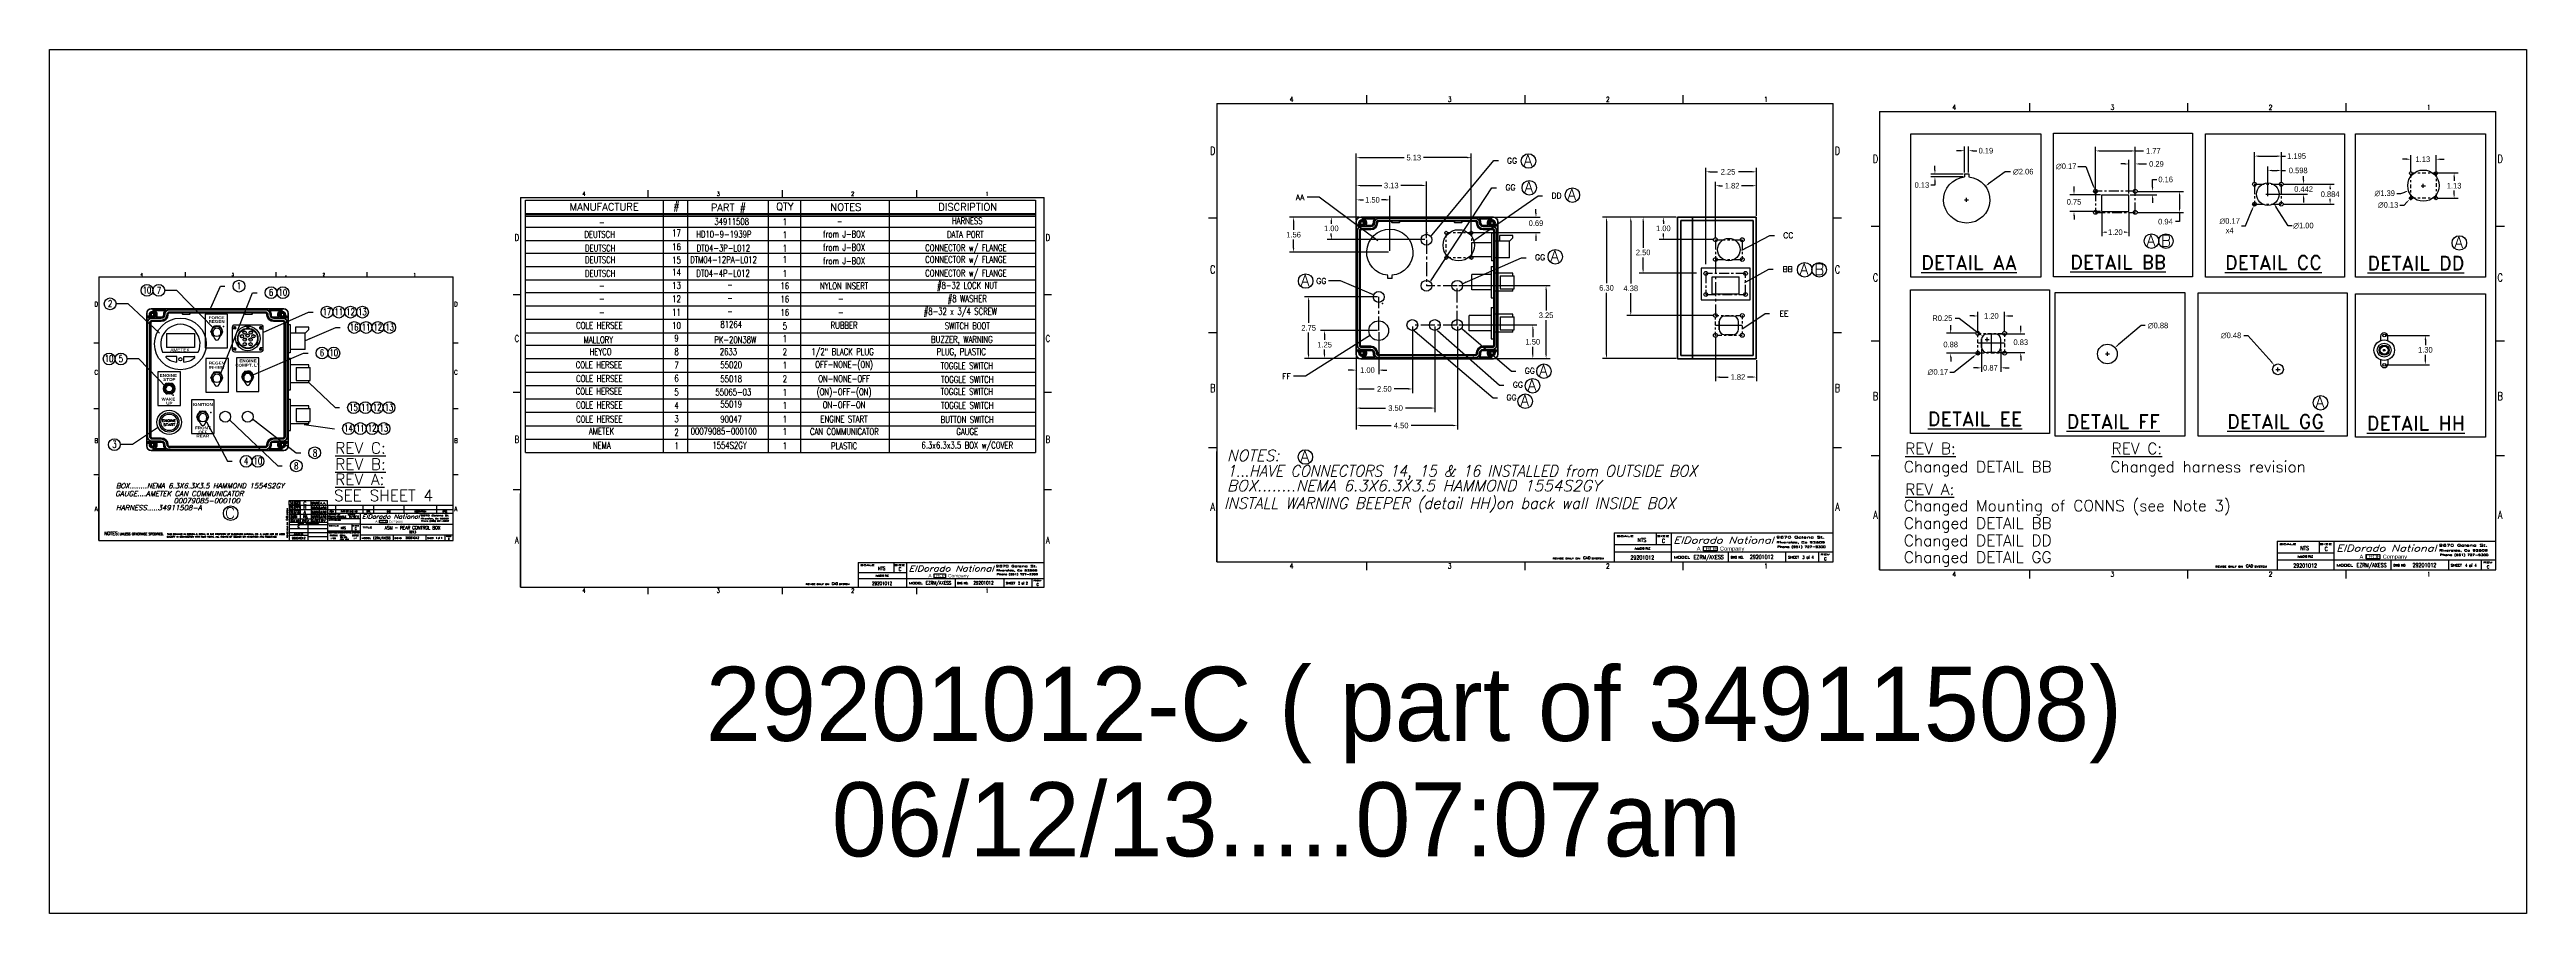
# Model space of a CAD drawing. Header units: millimetres. Extents: x -72 to 232, y 14 to 129.
# Drawn here: x 122 to 232.2, y 68.3 to 106.7 of the extents above; entities that cross this region are included whole.
import ezdxf
from ezdxf.enums import TextEntityAlignment as Align

# ---------------------------------------------------------------- set-up
doc = ezdxf.new("R2010")
doc.units = ezdxf.units.MM
doc.linetypes.add('ACAD_ISO02W100', pattern=[15, 12, -3])
doc.linetypes.add('CENTER', pattern=[2, 1.25, -0.25, 0.25, -0.25])
for name, color, linetype in [('1B', 7, 'Continuous'), ('1O', 1, 'Continuous'), ('2B', 7, 'Continuous'), ('DIM', 2, 'Continuous'), ('LINES', 7, 'Continuous'), ('PANELFACE', 4, 'Continuous'), ('PARTNUMBERS', 5, 'Continuous'), ('TEXT', 4, 'Continuous')]:
    doc.layers.add(name, color=color, linetype=linetype)
doc.layers.add('Centerline (ANSI)', color=7, linetype='Continuous', lineweight=25)
doc.layers.add('Visible (ANSI)', color=7, linetype='Continuous', lineweight=50)
doc.styles.add('ARIALB', font='ARIBLK.TTF')
doc.styles.add('CHILLER', font='')
doc.styles.add('ITALICC', font='italicc', dxfattribs={"height": 0.215})
doc.styles.add('ROMAND', font='romand.shx', dxfattribs={"height": 1})
doc.styles.add('ROMANS', font='romans.shx', dxfattribs={"height": 0.1})
doc.styles.add('SWIS', font='swissk.ttf', dxfattribs={"height": 0.1})
doc.styles.get('CHILLER').set_extended_font_data('Chiller')
doc.dimstyles.new('ANSI', dxfattribs={"dimscale": 4, "dimtxt": 0.125, "dimasz": 0.18, "dimexe": 0.18, "dimexo": 0.0625, "dimgap": 0.09, "dimtad": 1, "dimtih": 1, "dimtoh": 1, "dimzin": 0, "dimdsep": 46, "dimtxsty": 'ROMANS', "dimcen": -0.0625, "dimadec": 0, "dimazin": 0, "dimtfac": 1, "dimtofl": 0, "dimtmove": 0, "dimatfit": 1, "dimfxl": 0, "dimtzin": 0, "dimarcsym": 0})
doc.dimstyles.get("Standard").update_dxf_attribs({"dimtxt": 0.18, "dimasz": 0.18, "dimexe": 0.18, "dimexo": 0.0625, "dimgap": 0.09, "dimtad": 0, "dimtih": 1, "dimtoh": 1, "dimdec": 4, "dimzin": 0, "dimdsep": 46, "dimtxsty": 'Standard', "dimcen": 0.09, "dimadec": 0, "dimazin": 0, "dimtfac": 1, "dimtdec": 4, "dimtofl": 0, "dimtmove": 0, "dimatfit": 3, "dimfxl": 0, "dimtolj": 1, "dimtzin": 0, "dimarcsym": 0})

# ---------------------------------------------------------------- blocks, each defined once
blk = doc.blocks.new('DWG--C')
at = {"layer": '1B', "color": 9}
for p, q in [((5, 15.02), (5, 14.75)), ((9.99, 15.02), (9.99, 14.75)), ((0.27, 14.75), (19.73, 14.75)), ((0.27, 14.75), (0.27, 0.27)), ((19.73, 0.27), (19.73, 14.75)), ((0.27, 11.12), (0, 11.12)), ((20, 11.12), (19.73, 11.12)), ((0.27, 7.5), (0, 7.5)), ((20, 7.5), (19.73, 7.5)), ((0.27, 3.88), (0, 3.88)), ((0.27, 0.27), (0.27, 3.75)), ((20, 3.88), (19.73, 3.88)), ((10.72, 2.21), (19.73, 2.21)), ((10.72, 2.21), (10.72, 0.27)), ((19.73, 1.96), (10.72, 1.96)), ((12.82, 1.71), (10.72, 1.71)), ((10.72, 1.46), (12.82, 1.46)), ((11.32, 2.21), (11.32, 1.28)), ((11.92, 2.21), (11.92, 1.28)), ((12.82, 2.21), (12.82, 0.27)), ((12.82, 1.78), (19.73, 1.78)), ((12.82, 1.48), (14.62, 1.48)), ((13.27, 2.21), (13.27, 1.78)), ((14.62, 1.78), (14.62, 0.27)), ((14.77, 2.21), (14.77, 1.78)), ((15.37, 1.78), (15.37, 2.21)), ((17.02, 2.21), (17.02, 1.78)), ((18.82, 1.78), (18.82, 2.21)), ((0.27, 0.27), (19.73, 0.27)), ((10.72, 1.28), (12.82, 1.28)), ((10.72, 1.15), (12.82, 1.15)), ((10.72, 0.93), (12.82, 0.93)), ((10.72, 0.71), (12.82, 0.71)), ((10.72, 0.57), (11.76, 0.57)), ((11.76, 0.27), (11.76, 1.15)), ((11.76, 0.49), (12.82, 0.49)), ((14.62, 1.18), (12.82, 1.18)), ((12.82, 0.81), (14.62, 0.81)), ((14.15, 1.18), (14.15, 0.81)), ((14.62, 1.18), (19.73, 1.18)), ((14.62, 0.58), (19.73, 0.58)), ((16.42, 0.58), (16.42, 0.27)), ((18.23, 0.58), (18.23, 0.27)), ((19.27, 0.58), (19.27, 0.27))]:
    blk.add_line(p, q, dxfattribs=at)
at = {"layer": '1B'}
for p, q in [((14.99, 15.02), (14.99, 14.75)), ((15.67, 1.39), (16.1, 1.39)), ((15.67, 1.25), (15.67, 1.39)), ((16.1, 1.39), (16.1, 1.25)), ((14.62, 0.58), (14.62, 0.58)), ((16.1, 1.25), (15.67, 1.25))]:
    blk.add_line(p, q, dxfattribs=at)
at = {"layer": '1B', "color": 9}
blk.add_lwpolyline([(12.37, 2.21), (12.37, 1.28)], dxfattribs=at)
at = {"layer": '1B', "color": 9, "style": 'ROMANS', "width": 0.75}
for s, height, p in [('4', 0.156, (2.62, 14.88)), ('3', 0.156, (7.62, 14.88)), ('2', 0.156, (12.62, 14.88)), ('D', 0.25, (0.13, 13.26)), ('D', 0.25, (19.87, 13.26)), ('C', 0.25, (0.13, 9.51)), ('C', 0.25, (19.87, 9.51)), ('B', 0.25, (0.13, 5.76)), ('B', 0.25, (19.87, 5.76)), ('A', 0.25, (0.13, 2.01)), ('A', 0.25, (19.87, 2.01))]:
    blk.add_text(s, height=height, dxfattribs=at).set_placement(p, align=Align.MIDDLE)
at = {"layer": '1B', "style": 'ROMANS', "width": 0.75}
for s, height, p in [('1', 0.156, (17.61, 14.88)), ('C', 0.125, (14.37, 0.93))]:
    blk.add_text(s, height=height, dxfattribs=at).set_placement(p, align=Align.MIDDLE)
at = {"layer": '1B', "color": 4, "style": 'ROMANS'}
for s, height, width, p, p2 in [('CAD', 0.09, 0.925128, (10.64, 1.38), (10.64, 1.61)), ('REVISE ONLY ON     SYSTEM', 0.045, 1.552175, (10.64, 0.42), (10.64, 2.04))]:
    blk.add_text(s, height=height, rotation=90, dxfattribs=dict(at, width=width)).set_placement(p, p2, align=Align.FIT)
for s, height, width, p, p2 in [('ECN NO', 0.075, 1.059672, (10.8, 1.32), (11.27, 1.32)), ('REV', 0.075, 1.82472, (11.43, 1.32), (11.8, 1.32)), ('DATE', 0.075, 1.513971, (11.93, 1.32), (12.32, 1.32)), ('BY', 0.075, 1.95297, (12.45, 1.32), (12.72, 1.32)), ('APPROVED', 0.045, 1.932687, (12.89, 1.37), (13.55, 1.37)), ('DRAWN BY', 0.045, 1.760606, (12.89, 1.68), (13.52, 1.68)), ('DATE', 0.045, 2.694645, (13.93, 1.67), (14.35, 1.67)), ('9670 Galena St', 0.075, 1.672131, (17.94, 1.61), (19.47, 1.61)), ('Riverside, Ca 92509', 0.06, 1.641356, (17.95, 1.45), (19.48, 1.45)), ('Phone (909) 591-9557', 0.06, 1.375532, (17.97, 1.31), (19.5, 1.31)), ('THIS DRAWING IN DESIGN & DETAIL IS THE PROPERTY OF ELDORADO NATIONAL CO. & MUST NOT BE USED', 0.075, 1.032242, (4.02, 0.58), (10.48, 0.58)), ('EXCEPT IN CONNECTION WITH OUR WORK. ALL RIGHTS OF DESIGN OR INVENTION ARE RESERVED.', 0.075, 1.074367, (4, 0.44), (10.06, 0.44)), ('NEXT ASSEMBLY', 0.05, 1.942913, (11.19, 1.19), (12.36, 1.19)), ('TOLERANCES UNLESS OTHERWISE SPECIFIED', 0.075, 0.678605, (12.86, 0.67), (14.56, 0.67)), ('SCALE', 0.045, 2.672043, (12.89, 1.06), (13.43, 1.06)), ('SIZE', 0.045, 2.754415, (14.17, 1.06), (14.55, 1.06)), ('MODEL', 0.075, 1.402536, (14.7, 0.37), (15.21, 0.37)), ('TITLE', 0.075, 1.933225, (14.76, 0.95), (15.27, 0.95)), ('DWG NO.', 0.075, 0.826734, (16.5, 0.37), (16.9, 0.37)), ('SHEET ', 0.075, 0.968056, (18.31, 0.37), (18.71, 0.37)), ('REV', 0.045, 2.364776, (19.33, 0.48), (19.62, 0.48))]:
    blk.add_text(s, height=height, dxfattribs=dict(at, width=width)).set_placement(p, p2, align=Align.FIT)
at = {"layer": '1B', "color": 4, "style": 'ROMANS', "width": 0.75}
for s, height, p in [('ITEM', 0.08, (13.05, 1.87)), ('PART OR DWG. NO.', 0.08, (14.02, 1.87)), ('QTY.', 0.08, (15.07, 1.87)), ('SIZE', 0.08, (16.19, 1.87)), ('DESCRIPTION', 0.08, (17.92, 1.87)), ('SPEC.', 0.08, (19.28, 1.87)), ('AutoCAD FILE', 0.0625, (11.24, 0.64))]:
    blk.add_text(s, height=height, dxfattribs=at).set_placement(p, align=Align.MIDDLE)
at = {"layer": '1B', "style": 'ITALICC', "width": 0.969317}
blk.add_text('ElDorado National', height=0.215, dxfattribs=at).set_placement((14.72, 1.48), (17.89, 1.48), align=Align.FIT)
at = {"layer": '1B', "width": 0.88037}
blk.add_text('A THOR Company', height=0.125, dxfattribs=at).set_placement((15.45, 1.26), (16.96, 1.26), align=Align.FIT)
at = {"layer": '1B', "color": 7, "style": 'ROMANS', "width": 0.75}
blk.add_text('NOTES:', height=0.188, dxfattribs=at).set_placement((0.57, 0.57))
at = {"layer": '1B', "color": 4, "style": 'ROMANS', "width": 0.75}
for s, height, p in [('UNLESS OTHERWISE SPECIFIED.', 0.125, (1.42, 0.57)), ('FRACTIONS', 0.0625, (12.96, 0.52)), ('DECIMAL', 0.0625, (13.5, 0.52)), ('.XX= %%p', 0.0625, (13.5, 0.42)), ('.XXX= %%p', 0.0625, (13.5, 0.32)), ('DEGREES', 0.0625, (14.18, 0.52))]:
    blk.add_text(s, height=height, dxfattribs=at).set_placement(p)
at = {"layer": '1B', "color": 4, "style": 'ROMANS'}
for tag, height, width, p, p2 in [('ECN', 0.125, 2.926247, (10.79, 1.52), (11.17, 1.52)), ('NAME', 0.0938, 2.698725, (12.85, 1.53), (13.85, 1.53)), ('DATE', 0.0938, 1.403337, (14.01, 1.53), (14.53, 1.53))]:
    blk.add_attdef(tag, text='', height=height, dxfattribs=dict(at, width=width)).set_placement(p, p2, align=Align.FIT)
at = {"layer": '1B', "color": 4, "style": 'ROMANS', "width": 0.75}
for tag, height, p in [('REVB', 0.125, (11.62, 1.52)), ('FILENAME', 0.125, (11.24, 0.34)), ('MODEL', 0.125, (15.8, 0.35)), ('TITLE1', 0.188, (17.49, 0.88)), ('TITLE2', 0.125, (17.49, 0.68)), ('DWG', 0.125, (17.48, 0.36)), ('REVA', 0.0938, (19.49, 0.32))]:
    blk.add_attdef(tag, text='', height=height, dxfattribs=at).set_placement(p, align=Align.CENTER)
at = {"layer": '1B', "color": 4, "style": 'ROMANS', "width": 0.75, "flags": 8}
for tag, height, p in [('N/A', 0.125, (11.24, 0.98)), ('FRAC', 0.0625, (13.14, 0.37)), ('DEG', 0.0625, (14.35, 0.37))]:
    blk.add_attdef(tag, text='', height=height, dxfattribs=at).set_placement(p, align=Align.CENTER)
at = {"layer": '1B', "color": 4, "style": 'ROMANS', "width": 0.75}
for tag, p, height in [('SCALE', (13.56, 0.9), 0.125), ('SHEET', (18.76, 0.36), 0.0938)]:
    blk.add_attdef(tag, p, '', height=height, dxfattribs=at)
at = {"layer": '1B', "color": 4, "style": 'ROMANS', "width": 0.75, "flags": 8}
for tag, p in [('XX', (13.78, 0.41)), ('XXX', (13.83, 0.31))]:
    blk.add_attdef(tag, p, '', height=0.0625, dxfattribs=at)
blk = doc.blocks.new('C2')
at = {"layer": '1B'}
for p, q in [((-799.649, 145.637), (-799.649, 145.747)), ((-799.649, 145.747), (-799.32, 145.747)), ((-799.32, 145.637), (-799.649, 145.637)), ((-799.32, 145.747), (-799.32, 145.637))]:
    blk.add_line(p, q, dxfattribs=at)
at = {"layer": '2B'}
for p, q in [((-811.408, 156.451), (-796.514, 156.451)), ((-811.408, 156.451), (-811.408, 145.371)), ((-807.789, 156.654), (-807.789, 156.451)), ((-803.967, 156.654), (-803.967, 156.451)), ((-800.145, 156.654), (-800.145, 156.451)), ((-796.514, 145.371), (-796.514, 156.451)), ((-811.408, 153.678), (-811.611, 153.678)), ((-796.311, 153.678), (-796.514, 153.678)), ((-811.408, 150.905), (-811.611, 150.905)), ((-796.311, 150.905), (-796.514, 150.905)), ((-811.408, 148.132), (-811.611, 148.132)), ((-811.408, 145.371), (-811.408, 148.036)), ((-796.311, 148.132), (-796.514, 148.132)), ((-801.805, 146.071), (-796.514, 146.071)), ((-801.805, 146.071), (-801.805, 145.371)), ((-800.782, 145.788), (-800.782, 146.071)), ((-800.428, 146.071), (-800.428, 145.371)), ((-801.805, 145.788), (-800.428, 145.788)), ((-801.805, 145.612), (-796.514, 145.612)), ((-800.428, 145.612), (-796.514, 145.612)), ((-800.428, 145.612), (-800.427, 145.612)), ((-799.051, 145.612), (-799.051, 145.371)), ((-797.664, 145.612), (-797.664, 145.371)), ((-796.87, 145.612), (-796.87, 145.371)), ((-811.408, 145.371), (-796.514, 145.371)), ((-807.789, 145.371), (-807.789, 145.167)), ((-803.967, 145.371), (-803.967, 145.167)), ((-800.145, 145.371), (-800.145, 145.167))]:
    blk.add_line(p, q, dxfattribs=at)
at = {"layer": '1B', "style": 'ITALICC', "width": 0.969317}
blk.add_text('ElDorado National', height=0.16448, dxfattribs=at).set_placement((-800.373, 145.814), (-797.951, 145.814), align=Align.FIT)
at = {"layer": '1B', "width": 0.88037}
blk.add_text('A THOR Company', height=0.09563, dxfattribs=at).set_placement((-799.811, 145.644), (-798.661, 145.644), align=Align.FIT)
at = {"layer": '2B', "style": 'ROMANS', "width": 0.75}
for s, height, p in [('4', 0.12, (-809.604, 156.553)), ('3', 0.12, (-805.782, 156.553)), ('2', 0.12, (-801.96, 156.553)), ('1', 0.12, (-798.138, 156.553)), ('D', 0.191, (-811.509, 155.31)), ('D', 0.191, (-796.412, 155.31)), ('C', 0.191, (-811.509, 152.441)), ('C', 0.191, (-796.412, 152.441)), ('B', 0.191, (-811.509, 149.572)), ('B', 0.191, (-796.412, 149.572)), ('A', 0.191, (-811.509, 146.703)), ('A', 0.191, (-796.412, 146.703)), ('C', 0.0956, (-800.616, 145.879)), ('4', 0.12, (-809.604, 145.269)), ('3', 0.12, (-805.782, 145.269)), ('2', 0.12, (-801.96, 145.269)), ('1', 0.12, (-798.138, 145.269))]:
    blk.add_text(s, height=height, dxfattribs=at).set_placement(p, align=Align.MIDDLE)
at = {"layer": '2B', "color": 4, "style": 'ROMANS'}
for s, height, width, p, p2 in [('REVISE ONLY ON     SYSTEM', 0.03442, 1.552175, (-803.294, 145.433), (-802.052, 145.433)), ('CAD', 0.0688, 0.925128, (-802.555, 145.433), (-802.382, 145.433)), ('SCALE', 0.0344, 2.672043, (-801.746, 145.975), (-801.339, 145.975)), ('SIZE', 0.0344, 2.754415, (-800.772, 145.975), (-800.478, 145.975)), ('MODEL', 0.0574, 1.402536, (-800.363, 145.453), (-799.972, 145.453)), ('DWG NO.', 0.0574, 0.826734, (-798.991, 145.453), (-798.681, 145.453)), ('9670 Galena St.', 0.05738, 1.621461, (-797.889, 145.938), (-796.719, 145.938)), ('Riverside, Ca 92509', 0.0459, 1.641356, (-797.882, 145.821), (-796.712, 145.821)), ('Phone (951) 727-9300', 0.0459, 1.375532, (-797.866, 145.712), (-796.697, 145.712)), ('SHEET ', 0.0574, 0.968056, (-797.604, 145.453), (-797.295, 145.453)), ('REV', 0.0344, 2.364776, (-796.823, 145.535), (-796.602, 145.535))]:
    blk.add_text(s, height=height, dxfattribs=dict(at, width=width)).set_placement(p, p2, align=Align.FIT)
at = {"layer": '2B', "color": 4, "style": 'ROMANS', "width": 0.75}
blk.add_text('AutoCAD FILE', height=0.04781, dxfattribs=at).set_placement((-801.122, 145.696), align=Align.MIDDLE)
for tag, height, p in [('FILENAME', 0.0956, (-801.126, 145.428)), ('MODEL', 0.0956, (-799.522, 145.439)), ('DWG', 0.0956, (-798.242, 145.442)), ('REV', 0.0717, (-796.703, 145.408))]:
    blk.add_attdef(tag, text='', height=height, dxfattribs=at).set_placement(p, align=Align.CENTER)
for tag, p, height in [('SCALE', (-801.24, 145.852), 0.0956), ('SHEET', (-797.259, 145.446), 0.0717)]:
    blk.add_attdef(tag, p, '', height=height, dxfattribs=at)
blk = doc.blocks.new('GAUGEHOLE')
for p, q in [((-84.55, -11.85), (-84.55, -11.72)), ((-84.55, -11.85), (-84.36, -11.85)), ((-84.36, -11.85), (-84.36, -11.72))]:
    blk.add_line(p, q)
blk.add_arc((-84.45, -10.69), 1.03, 275.2159, 264.7841)
blk = doc.blocks.new('*D15')
at = {"color": 0, "linetype": 'ByBlock', "lineweight": -2}
for p, q in [((207.04, 102.22), (206.86, 102.22)), ((207.22, 101.25), (207.22, 102.4)), ((207.4, 101.25), (207.4, 102.4)), ((207.58, 102.22), (207.76, 102.22))]:
    blk.add_line(p, q, dxfattribs=at)
at = {"color": 0}
for points in [[(207.04, 102.25), (207.04, 102.19), (207.22, 102.22)], [(207.58, 102.25), (207.58, 102.19), (207.4, 102.22)]]:
    blk.add_solid(points, dxfattribs=at)
at = {"layer": 'Defpoints', "color": 0}
for p in [(207.4, 102.22), (207.22, 101.18), (207.4, 101.18)]:
    blk.add_point(p, dxfattribs=at)
at = {"color": 0, "insert": (208.17, 102.22), "char_height": 0.25, "attachment_point": 5}
blk.add_mtext('\\A1;0.19', dxfattribs=at)
blk = doc.blocks.new('*D16')
at = {"color": 0, "linetype": 'ByBlock', "lineweight": -2}
for p, q in [((205.9, 101.36), (205.9, 101.54)), ((207.15, 101.18), (205.72, 101.18)), ((207.15, 101.05), (205.72, 101.05)), ((205.9, 100.69), (205.72, 100.69)), ((205.9, 100.87), (205.9, 100.69))]:
    blk.add_line(p, q, dxfattribs=at)
at = {"color": 0}
for points in [[(205.87, 101.36), (205.93, 101.36), (205.9, 101.18)], [(205.87, 100.87), (205.93, 100.87), (205.9, 101.05)]]:
    blk.add_solid(points, dxfattribs=at)
at = {"layer": 'Defpoints', "color": 0}
for p in [(205.9, 101.05), (207.22, 101.18), (207.22, 101.05)]:
    blk.add_point(p, dxfattribs=at)
at = {"color": 0, "insert": (205.32, 100.69), "char_height": 0.25, "attachment_point": 5}
blk.add_mtext('\\A1;0.13', dxfattribs=at)
blk = doc.blocks.new('*D17')
at = {"color": 0, "linetype": 'ByBlock', "lineweight": -2}
for p, q in [((209.02, 101.28), (208.29, 100.74)), ((209.26, 101.28), (209.02, 101.28))]:
    blk.add_line(p, q, dxfattribs=at)
at = {"color": 0, "lineweight": -2}
for p, q in [((207.22, 100.03), (207.4, 100.03)), ((207.31, 99.94), (207.31, 100.12))]:
    blk.add_line(p, q, dxfattribs=at)
at = {"color": 0}
blk.add_solid([(208.27, 100.77), (208.31, 100.72), (208.14, 100.64)], dxfattribs=at)
at = {"layer": 'Defpoints', "color": 0}
for p in [(208.14, 100.64), (206.48, 99.42)]:
    blk.add_point(p, dxfattribs=at)
at = {"color": 0, "insert": (209.83, 101.28), "char_height": 0.25, "attachment_point": 5}
blk.add_mtext('\\A1;∅2.06', dxfattribs=at)
blk = doc.blocks.new('*D18')
at = {"color": 0, "linetype": 'ByBlock', "lineweight": -2}
for p, q in [((221.38, 100.73), (223.67, 100.73)), ((223.49, 100.55), (223.49, 100.5)), ((221.38, 99.84), (223.67, 99.84)), ((223.49, 100.02), (223.49, 100.07))]:
    blk.add_line(p, q, dxfattribs=at)
at = {"color": 0}
for points in [[(223.46, 100.55), (223.52, 100.55), (223.49, 100.73)], [(223.46, 100.02), (223.52, 100.02), (223.49, 99.84)]]:
    blk.add_solid(points, dxfattribs=at)
at = {"layer": 'Defpoints', "color": 0}
for p in [(221.32, 100.73), (221.32, 99.84), (223.49, 99.84)]:
    blk.add_point(p, dxfattribs=at)
at = {"color": 0, "insert": (223.49, 100.28), "char_height": 0.25, "attachment_point": 5}
blk.add_mtext('\\A1;0.884', dxfattribs=at)
blk = doc.blocks.new('*D19')
at = {"color": 0, "linetype": 'ByBlock', "lineweight": -2}
for p, q in [((220.12, 100.79), (220.12, 102.16)), ((220.3, 101.98), (221.14, 101.98)), ((221.32, 100.79), (221.32, 102.16)), ((221.32, 101.98), (221.5, 101.98))]:
    blk.add_line(p, q, dxfattribs=at)
at = {"color": 0}
for points in [[(220.3, 102.01), (220.3, 101.95), (220.12, 101.98)], [(221.14, 102.01), (221.14, 101.95), (221.32, 101.98)]]:
    blk.add_solid(points, dxfattribs=at)
at = {"layer": 'Defpoints', "color": 0}
for p in [(220.12, 101.98), (220.12, 100.73), (221.32, 100.73)]:
    blk.add_point(p, dxfattribs=at)
at = {"color": 0, "insert": (222, 101.98), "char_height": 0.25, "attachment_point": 5}
blk.add_mtext('\\A1;1.195', dxfattribs=at)
blk = doc.blocks.new('*D20')
at = {"color": 0, "lineweight": -2}
for p, q in [((220.72, 100.19), (220.72, 100.37)), ((220.63, 100.28), (220.81, 100.28))]:
    blk.add_line(p, q, dxfattribs=at)
at = {"color": 0, "linetype": 'ByBlock', "lineweight": -2}
for p, q in [((221.62, 98.88), (221.09, 99.71)), ((221.8, 98.88), (221.62, 98.88))]:
    blk.add_line(p, q, dxfattribs=at)
at = {"color": 0}
blk.add_solid([(221.11, 99.73), (221.06, 99.69), (220.99, 99.86)], dxfattribs=at)
at = {"layer": 'Defpoints', "color": 0}
for p in [(220.45, 100.71), (220.99, 99.86)]:
    blk.add_point(p, dxfattribs=at)
at = {"color": 0, "insert": (222.3, 98.88), "char_height": 0.25, "attachment_point": 5}
blk.add_mtext('\\A1;∅1.00', dxfattribs=at)
blk = doc.blocks.new('*D21')
at = {"color": 0, "linetype": 'ByBlock', "lineweight": -2}
for p, q in [((219.73, 98.88), (220.02, 99.6)), ((219.55, 98.88), (219.73, 98.88))]:
    blk.add_line(p, q, dxfattribs=at)
at = {"color": 0, "lineweight": -2}
for p, q in [((220.03, 99.84), (220.21, 99.84)), ((220.12, 99.75), (220.12, 99.93))]:
    blk.add_line(p, q, dxfattribs=at)
at = {"color": 0}
blk.add_solid([(219.99, 99.61), (220.05, 99.59), (220.09, 99.76)], dxfattribs=at)
at = {"layer": 'Defpoints', "color": 0}
for p in [(220.09, 99.76), (220.16, 99.92)]:
    blk.add_point(p, dxfattribs=at)
at = {"color": 0, "insert": (219.02, 98.88), "char_height": 0.25, "attachment_point": 5}
blk.add_mtext('\\A1;∅0.17\\Px4', dxfattribs=at)
blk = doc.blocks.new('*D22')
at = {"color": 0, "linetype": 'ByBlock', "lineweight": -2}
for p, q in [((221.38, 100.73), (222.49, 100.73)), ((222.31, 100.91), (222.31, 101.09)), ((220.78, 100.28), (222.49, 100.28)), ((222.31, 100.1), (222.31, 99.92))]:
    blk.add_line(p, q, dxfattribs=at)
at = {"color": 0}
for points in [[(222.28, 100.91), (222.34, 100.91), (222.31, 100.73)], [(222.28, 100.1), (222.34, 100.1), (222.31, 100.28)]]:
    blk.add_solid(points, dxfattribs=at)
at = {"layer": 'Defpoints', "color": 0}
for p in [(221.32, 100.73), (220.72, 100.28), (222.31, 100.28)]:
    blk.add_point(p, dxfattribs=at)
at = {"color": 0, "insert": (222.31, 100.51), "char_height": 0.25, "attachment_point": 5}
blk.add_mtext('\\A1;0.442', dxfattribs=at)
blk = doc.blocks.new('*D23')
at = {"color": 0, "linetype": 'ByBlock', "lineweight": -2}
for p, q in [((220.72, 100.35), (220.72, 101.52)), ((221.32, 100.79), (221.32, 101.52)), ((220.9, 101.34), (221.14, 101.34)), ((221.32, 101.34), (221.5, 101.34))]:
    blk.add_line(p, q, dxfattribs=at)
at = {"color": 0}
for points in [[(220.9, 101.37), (220.9, 101.31), (220.72, 101.34)], [(221.14, 101.37), (221.14, 101.31), (221.32, 101.34)]]:
    blk.add_solid(points, dxfattribs=at)
at = {"layer": 'Defpoints', "color": 0}
for p in [(220.72, 101.34), (221.32, 100.73), (220.72, 100.28)]:
    blk.add_point(p, dxfattribs=at)
at = {"color": 0, "insert": (222.07, 101.34), "char_height": 0.25, "attachment_point": 5}
blk.add_mtext('\\A1;0.598', dxfattribs=at)
blk = doc.blocks.new('DTM')
at = {"color": 1}
for p, q in [((-0.61, 0.71), (-0.61, -0.69)), ((-0.61, 0.71), (-0.46, 0.71)), ((-0.46, -0.69), (-0.46, 0.71)), ((0.35, 0.41), (-0.46, 0.41)), ((-0.21, 0.3), (-0.21, -0.28)), ((-0.21, 0.3), (0.41, 0.3)), ((0.35, 0.3), (0.35, 0.41)), ((0.41, -0.28), (0.41, 0.3)), ((-0.61, -0.69), (-0.46, -0.69)), ((0.35, -0.39), (-0.46, -0.39)), ((-0.21, -0.28), (0.41, -0.28)), ((0.35, -0.39), (0.35, -0.28))]:
    blk.add_line(p, q, dxfattribs=at)
blk = doc.blocks.new('HD10-9-1939P')
for p, q in [((5.8, 5.71), (6.06, 5.71)), ((6.06, 5.52), (5.8, 5.52)), ((6.06, 5.71), (6.06, 5.52)), ((7.16, 5.63), (7.08, 5.77)), ((7.16, 5.63), (7.34, 5.63)), ((7.34, 5.63), (7.41, 5.77)), ((8.68, 5.71), (8.43, 5.71)), ((8.43, 5.71), (8.43, 5.52)), ((8.43, 5.52), (8.68, 5.52)), ((5.8, 3.7), (6.06, 3.7)), ((6.06, 3.51), (5.8, 3.51)), ((6.06, 3.7), (6.06, 3.51)), ((6.31, 4.18), (6.15, 4.18)), ((6.4, 4.02), (6.31, 4.18)), ((6.4, 4.02), (6.32, 3.89)), ((8.09, 4.02), (8.17, 4.18)), ((8.09, 4.02), (8.17, 3.89)), ((8.17, 4.18), (8.34, 4.18)), ((8.43, 3.7), (8.43, 3.51)), ((8.68, 3.7), (8.43, 3.7)), ((8.43, 3.51), (8.68, 3.51))]:
    blk.add_line(p, q)
blk.add_lwpolyline([(6, 5.91), (8.48, 5.91, -0.414214), (8.68, 5.71), (8.68, 3.51, -0.414214), (8.48, 3.31), (6, 3.31, -0.414214), (5.8, 3.51), (5.8, 5.71, -0.414214)], format="xyb", close=True)
for centre, radius in [((7.24, 4.61), 1.17), ((7.24, 4.61), 0.97), ((7.24, 4.61), 0.92), ((6.68, 4.82), 0.158), ((6.94, 5.16), 0.158), ((7.23, 4.88), 0.158), ((7.53, 5.16), 0.158), ((7.78, 4.82), 0.158), ((6.96, 4.49), 0.158), ((6.96, 4.05), 0.158), ((7.51, 4.49), 0.158), ((7.51, 4.05), 0.158)]:
    blk.add_circle(centre, radius)
at = {"linetype": 'ACAD_ISO02W100'}
for centre, start, end in [((6.04, 5.62), 100.5137, 259.4863), ((8.44, 5.62), 280.5137, 79.4863), ((6.04, 3.6), 100.5137, 259.4863), ((8.44, 3.6), 280.5137, 79.4863)]:
    blk.add_arc(centre, 0.0949, start, end, dxfattribs=at)
for centre, start, end in [((6.04, 5.62), 280.5137, 79.4863), ((8.44, 5.62), 100.5137, 259.4863), ((6.04, 3.6), 280.5137, 79.4863), ((8.44, 3.6), 100.5137, 259.4863)]:
    blk.add_arc(centre, 0.0949, start, end)
for s, p in [('H', (6.62, 4.73)), ('J', (6.88, 5.08)), ('C', (7.17, 4.8)), ('D', (7.47, 5.08)), ('E', (7.72, 4.73)), ('G', (6.9, 3.96)), ('B', (6.9, 4.41)), ('A', (7.45, 4.41)), ('F', (7.45, 3.96))]:
    blk.add_text(s, height=0.162).set_placement(p)
blk = doc.blocks.new('*D40')
at = {"layer": 'Defpoints', "color": 0}
for p in [(181.64, 100.03), (180.14, 99.06), (181.64, 97.7)]:
    blk.add_point(p, dxfattribs=at)
at = {"layer": 'DIM', "color": 0, "linetype": 'ByBlock', "lineweight": -2}
for p, q in [((180.14, 99.12), (180.14, 100.21)), ((180.32, 100.03), (180.46, 100.03)), ((181.46, 100.03), (181.26, 100.03)), ((181.64, 97.76), (181.64, 100.21))]:
    blk.add_line(p, q, dxfattribs=at)
at = {"layer": 'DIM', "color": 0}
for points in [[(180.32, 100.06), (180.32, 100), (180.14, 100.03)], [(181.46, 100.06), (181.46, 100), (181.64, 100.03)]]:
    blk.add_solid(points, dxfattribs=at)
at = {"layer": 'DIM', "color": 0, "insert": (180.86, 100.03), "char_height": 0.25, "attachment_point": 5}
blk.add_mtext('\\A1;1.50', dxfattribs=at)
blk = doc.blocks.new('*D41')
at = {"layer": 'Defpoints', "color": 0}
for p in [(183.26, 100.67), (180.14, 99.06), (183.26, 98.26)]:
    blk.add_point(p, dxfattribs=at)
at = {"layer": 'DIM', "color": 0, "linetype": 'ByBlock', "lineweight": -2}
for p, q in [((180.14, 99.12), (180.14, 100.85)), ((180.32, 100.67), (181.28, 100.67)), ((183.08, 100.67), (182.13, 100.67)), ((183.26, 98.32), (183.26, 100.85))]:
    blk.add_line(p, q, dxfattribs=at)
at = {"layer": 'DIM', "color": 0}
for points in [[(180.32, 100.7), (180.32, 100.64), (180.14, 100.67)], [(183.08, 100.7), (183.08, 100.64), (183.26, 100.67)]]:
    blk.add_solid(points, dxfattribs=at)
at = {"layer": 'DIM', "color": 0, "insert": (181.7, 100.67), "char_height": 0.25, "attachment_point": 5}
blk.add_mtext('\\A1;3.13', dxfattribs=at)
blk = doc.blocks.new('*D42')
at = {"layer": 'Defpoints', "color": 0}
for p in [(181.14, 94.21), (180.14, 93.15), (181.14, 92.45)]:
    blk.add_point(p, dxfattribs=at)
at = {"layer": 'DIM', "color": 0, "linetype": 'ByBlock', "lineweight": -2}
for p, q in [((181.14, 94.14), (181.14, 92.27)), ((180.14, 93.09), (180.14, 92.27)), ((179.96, 92.45), (179.78, 92.45)), ((181.32, 92.45), (181.5, 92.45))]:
    blk.add_line(p, q, dxfattribs=at)
at = {"layer": 'DIM', "color": 0}
for points in [[(179.96, 92.48), (179.96, 92.42), (180.14, 92.45)], [(181.32, 92.48), (181.32, 92.42), (181.14, 92.45)]]:
    blk.add_solid(points, dxfattribs=at)
at = {"layer": 'DIM', "color": 0, "insert": (180.64, 92.45), "char_height": 0.25, "attachment_point": 5}
blk.add_mtext('\\A1;1.00', dxfattribs=at)
blk = doc.blocks.new('*D32')
at = {"layer": 'Defpoints', "color": 0}
for p in [(182.64, 94.46), (180.14, 93.15), (182.64, 91.61)]:
    blk.add_point(p, dxfattribs=at)
at = {"layer": 'DIM', "color": 0, "linetype": 'ByBlock', "lineweight": -2}
for p, q in [((182.64, 94.39), (182.64, 91.43)), ((180.14, 93.09), (180.14, 91.43)), ((180.32, 91.61), (180.94, 91.61)), ((182.46, 91.61), (181.83, 91.61))]:
    blk.add_line(p, q, dxfattribs=at)
at = {"layer": 'DIM', "color": 0}
for points in [[(180.32, 91.64), (180.32, 91.58), (180.14, 91.61)], [(182.46, 91.64), (182.46, 91.58), (182.64, 91.61)]]:
    blk.add_solid(points, dxfattribs=at)
at = {"layer": 'DIM', "color": 0, "insert": (181.39, 91.61), "char_height": 0.25, "attachment_point": 5}
blk.add_mtext('\\A1;2.50', dxfattribs=at)
blk = doc.blocks.new('*D33')
at = {"layer": 'Defpoints', "color": 0}
for p in [(183.64, 94.46), (180.14, 93.15), (183.64, 90.76)]:
    blk.add_point(p, dxfattribs=at)
at = {"layer": 'DIM', "color": 0, "linetype": 'ByBlock', "lineweight": -2}
for p, q in [((183.64, 94.39), (183.64, 90.58)), ((180.14, 93.09), (180.14, 90.58)), ((180.32, 90.76), (181.44, 90.76)), ((183.46, 90.76), (182.33, 90.76))]:
    blk.add_line(p, q, dxfattribs=at)
at = {"layer": 'DIM', "color": 0}
for points in [[(180.32, 90.79), (180.32, 90.73), (180.14, 90.76)], [(183.46, 90.79), (183.46, 90.73), (183.64, 90.76)]]:
    blk.add_solid(points, dxfattribs=at)
at = {"layer": 'DIM', "color": 0, "insert": (181.89, 90.76), "char_height": 0.25, "attachment_point": 5}
blk.add_mtext('\\A1;3.50', dxfattribs=at)
blk = doc.blocks.new('*D34')
at = {"layer": 'Defpoints', "color": 0}
for p in [(184.64, 94.46), (180.14, 93.09), (184.64, 89.98)]:
    blk.add_point(p, dxfattribs=at)
at = {"layer": 'DIM', "color": 0, "linetype": 'ByBlock', "lineweight": -2}
for p, q in [((184.64, 94.39), (184.64, 89.8)), ((180.14, 93.03), (180.14, 89.8)), ((180.32, 89.98), (181.69, 89.98)), ((184.46, 89.98), (182.58, 89.98))]:
    blk.add_line(p, q, dxfattribs=at)
at = {"layer": 'DIM', "color": 0}
for points in [[(180.32, 90.01), (180.32, 89.95), (180.14, 89.98)], [(184.46, 90.01), (184.46, 89.95), (184.64, 89.98)]]:
    blk.add_solid(points, dxfattribs=at)
at = {"layer": 'DIM', "color": 0, "insert": (182.14, 89.98), "char_height": 0.25, "attachment_point": 5}
blk.add_mtext('\\A1;4.50', dxfattribs=at)
blk = doc.blocks.new('*D35')
at = {"layer": 'Defpoints', "color": 0}
for p in [(178.73, 94.21), (181.14, 94.21), (180.34, 92.96)]:
    blk.add_point(p, dxfattribs=at)
at = {"layer": 'DIM', "color": 0, "linetype": 'ByBlock', "lineweight": -2}
for p, q in [((181.08, 94.21), (178.55, 94.21)), ((178.73, 94.03), (178.73, 93.8)), ((180.27, 92.96), (178.55, 92.96)), ((178.73, 93.14), (178.73, 93.37))]:
    blk.add_line(p, q, dxfattribs=at)
at = {"layer": 'DIM', "color": 0}
for points in [[(178.7, 94.03), (178.76, 94.03), (178.73, 94.21)], [(178.7, 93.14), (178.76, 93.14), (178.73, 92.96)]]:
    blk.add_solid(points, dxfattribs=at)
at = {"layer": 'DIM', "color": 0, "insert": (178.73, 93.58), "char_height": 0.25, "attachment_point": 5}
blk.add_mtext('\\A1;1.25', dxfattribs=at)
blk = doc.blocks.new('*D36')
at = {"layer": 'Defpoints', "color": 0}
for p in [(184.64, 94.46), (188, 94.46), (186.24, 92.96)]:
    blk.add_point(p, dxfattribs=at)
at = {"layer": 'DIM', "color": 0, "linetype": 'ByBlock', "lineweight": -2}
for p, q in [((184.7, 94.46), (188.18, 94.46)), ((188, 94.28), (188, 93.92)), ((186.3, 92.96), (188.18, 92.96)), ((188, 93.14), (188, 93.49))]:
    blk.add_line(p, q, dxfattribs=at)
at = {"layer": 'DIM', "color": 0}
for points in [[(187.97, 94.28), (188.03, 94.28), (188, 94.46)], [(187.97, 93.14), (188.03, 93.14), (188, 92.96)]]:
    blk.add_solid(points, dxfattribs=at)
at = {"layer": 'DIM', "color": 0, "insert": (188, 93.71), "char_height": 0.25, "attachment_point": 5}
blk.add_mtext('\\A1;1.50', dxfattribs=at)
blk = doc.blocks.new('*D37')
at = {"layer": 'Defpoints', "color": 0}
for p in [(184.64, 96.21), (188.59, 96.21), (186.24, 92.96)]:
    blk.add_point(p, dxfattribs=at)
at = {"layer": 'DIM', "color": 0, "linetype": 'ByBlock', "lineweight": -2}
for p, q in [((184.7, 96.21), (188.77, 96.21)), ((188.59, 96.03), (188.59, 95.11)), ((188.59, 93.14), (188.59, 94.68)), ((186.3, 92.96), (188.77, 92.96))]:
    blk.add_line(p, q, dxfattribs=at)
at = {"layer": 'DIM', "color": 0}
for points in [[(188.56, 96.03), (188.62, 96.03), (188.59, 96.21)], [(188.56, 93.14), (188.62, 93.14), (188.59, 92.96)]]:
    blk.add_solid(points, dxfattribs=at)
at = {"layer": 'DIM', "color": 0, "insert": (188.59, 94.89), "char_height": 0.25, "attachment_point": 5}
blk.add_mtext('\\A1;3.25', dxfattribs=at)
blk = doc.blocks.new('*D38')
at = {"layer": 'Defpoints', "color": 0}
for p in [(178.02, 95.71), (181.14, 95.71), (180.27, 92.96)]:
    blk.add_point(p, dxfattribs=at)
at = {"layer": 'DIM', "color": 0, "linetype": 'ByBlock', "lineweight": -2}
for p, q in [((181.08, 95.71), (177.84, 95.71)), ((178.02, 95.53), (178.02, 94.55)), ((178.02, 93.14), (178.02, 94.12)), ((180.21, 92.96), (177.84, 92.96))]:
    blk.add_line(p, q, dxfattribs=at)
at = {"layer": 'DIM', "color": 0}
for points in [[(177.99, 95.53), (178.05, 95.53), (178.02, 95.71)], [(177.99, 93.14), (178.05, 93.14), (178.02, 92.96)]]:
    blk.add_solid(points, dxfattribs=at)
at = {"layer": 'DIM', "color": 0, "insert": (178.02, 94.33), "char_height": 0.25, "attachment_point": 5}
blk.add_mtext('\\A1;2.75', dxfattribs=at)
blk = doc.blocks.new('*D39')
at = {"layer": 'Defpoints', "color": 0}
for p in [(177.35, 99.26), (180.34, 99.26), (181.64, 97.7)]:
    blk.add_point(p, dxfattribs=at)
at = {"layer": 'DIM', "color": 0, "linetype": 'ByBlock', "lineweight": -2}
for p, q in [((180.27, 99.26), (177.17, 99.26)), ((177.35, 99.08), (177.35, 98.69)), ((177.35, 97.88), (177.35, 98.26)), ((181.58, 97.7), (177.17, 97.7))]:
    blk.add_line(p, q, dxfattribs=at)
at = {"layer": 'DIM', "color": 0}
for points in [[(177.32, 99.08), (177.38, 99.08), (177.35, 99.26)], [(177.32, 97.88), (177.38, 97.88), (177.35, 97.7)]]:
    blk.add_solid(points, dxfattribs=at)
at = {"layer": 'DIM', "color": 0, "insert": (177.35, 98.48), "char_height": 0.25, "attachment_point": 5}
blk.add_mtext('\\A1;1.56', dxfattribs=at)
blk = doc.blocks.new('*D46')
at = {"layer": 'Defpoints', "color": 0}
for p in [(186.24, 99.26), (185.26, 98.57), (188.14, 98.57)]:
    blk.add_point(p, dxfattribs=at)
at = {"layer": 'DIM', "color": 0, "linetype": 'ByBlock', "lineweight": -2}
for p, q in [((186.3, 99.26), (188.32, 99.26)), ((188.14, 99.44), (188.14, 99.62)), ((185.33, 98.57), (188.32, 98.57)), ((188.14, 98.39), (188.14, 98.21))]:
    blk.add_line(p, q, dxfattribs=at)
at = {"layer": 'DIM', "color": 0}
for points in [[(188.11, 99.44), (188.17, 99.44), (188.14, 99.26)], [(188.11, 98.39), (188.17, 98.39), (188.14, 98.57)]]:
    blk.add_solid(points, dxfattribs=at)
at = {"layer": 'DIM', "color": 0, "insert": (188.14, 98.99), "char_height": 0.25, "attachment_point": 5}
blk.add_mtext('\\A1;0.69', dxfattribs=at)
blk = doc.blocks.new('*D47')
at = {"layer": 'Defpoints', "color": 0}
for p in [(185.26, 101.91), (180.14, 99.12), (185.26, 98.57)]:
    blk.add_point(p, dxfattribs=at)
at = {"layer": 'DIM', "color": 0, "linetype": 'ByBlock', "lineweight": -2}
for p, q in [((180.14, 99.18), (180.14, 102.09)), ((180.32, 101.91), (182.28, 101.91)), ((185.08, 101.91), (183.13, 101.91)), ((185.26, 98.63), (185.26, 102.09))]:
    blk.add_line(p, q, dxfattribs=at)
at = {"layer": 'DIM', "color": 0}
for points in [[(180.32, 101.94), (180.32, 101.88), (180.14, 101.91)], [(185.08, 101.94), (185.08, 101.88), (185.26, 101.91)]]:
    blk.add_solid(points, dxfattribs=at)
at = {"layer": 'DIM', "color": 0, "insert": (182.7, 101.91), "char_height": 0.25, "attachment_point": 5}
blk.add_mtext('\\A1;5.13', dxfattribs=at)
blk = doc.blocks.new('*D48')
at = {"layer": 'Defpoints', "color": 0}
for p in [(194.45, 99.26), (193.81, 98.26), (196.13, 98.26)]:
    blk.add_point(p, dxfattribs=at)
at = {"layer": 'DIM', "color": 0, "linetype": 'ByBlock', "lineweight": -2}
for p, q in [((194.38, 99.26), (193.63, 99.26)), ((196.07, 98.26), (193.63, 98.26)), ((193.81, 99.08), (193.81, 98.97)), ((193.81, 98.44), (193.81, 98.54))]:
    blk.add_line(p, q, dxfattribs=at)
at = {"layer": 'DIM', "color": 0}
for points in [[(193.78, 99.08), (193.84, 99.08), (193.81, 99.26)], [(193.78, 98.44), (193.84, 98.44), (193.81, 98.26)]]:
    blk.add_solid(points, dxfattribs=at)
at = {"layer": 'DIM', "color": 0, "insert": (193.81, 98.76), "char_height": 0.25, "attachment_point": 5}
blk.add_mtext('\\A1;1.00', dxfattribs=at)
blk = doc.blocks.new('*D49')
at = {"layer": 'Defpoints', "color": 0}
for p in [(194.45, 99.26), (192.91, 96.76), (195.36, 96.76)]:
    blk.add_point(p, dxfattribs=at)
at = {"layer": 'DIM', "color": 0, "linetype": 'ByBlock', "lineweight": -2}
for p, q in [((194.38, 99.26), (192.73, 99.26)), ((192.91, 99.08), (192.91, 97.9)), ((192.91, 96.94), (192.91, 97.47)), ((195.29, 96.76), (192.73, 96.76))]:
    blk.add_line(p, q, dxfattribs=at)
at = {"layer": 'DIM', "color": 0}
for points in [[(192.88, 99.08), (192.94, 99.08), (192.91, 99.26)], [(192.88, 96.94), (192.94, 96.94), (192.91, 96.76)]]:
    blk.add_solid(points, dxfattribs=at)
at = {"layer": 'DIM', "color": 0, "insert": (192.91, 97.69), "char_height": 0.25, "attachment_point": 5}
blk.add_mtext('\\A1;2.50', dxfattribs=at)
blk = doc.blocks.new('*D50')
at = {"layer": 'Defpoints', "color": 0}
for p in [(194.45, 99.26), (192.36, 94.88), (196.13, 94.88)]:
    blk.add_point(p, dxfattribs=at)
at = {"layer": 'DIM', "color": 0, "linetype": 'ByBlock', "lineweight": -2}
for p, q in [((194.38, 99.26), (192.18, 99.26)), ((192.36, 99.08), (192.36, 96.3)), ((196.07, 94.88), (192.18, 94.88)), ((192.36, 95.06), (192.36, 95.87))]:
    blk.add_line(p, q, dxfattribs=at)
at = {"layer": 'DIM', "color": 0}
for points in [[(192.33, 99.08), (192.39, 99.08), (192.36, 99.26)], [(192.33, 95.06), (192.39, 95.06), (192.36, 94.88)]]:
    blk.add_solid(points, dxfattribs=at)
at = {"layer": 'DIM', "color": 0, "insert": (192.36, 96.09), "char_height": 0.25, "attachment_point": 5}
blk.add_mtext('\\A1;4.38', dxfattribs=at)
blk = doc.blocks.new('*D51')
at = {"layer": 'Defpoints', "color": 0}
for p in [(194.45, 99.26), (191.28, 92.96), (194.45, 92.96)]:
    blk.add_point(p, dxfattribs=at)
at = {"layer": 'DIM', "color": 0, "linetype": 'ByBlock', "lineweight": -2}
for p, q in [((194.38, 99.26), (191.1, 99.26)), ((191.28, 99.08), (191.28, 96.32)), ((191.28, 93.14), (191.28, 95.89)), ((194.38, 92.96), (191.1, 92.96))]:
    blk.add_line(p, q, dxfattribs=at)
at = {"layer": 'DIM', "color": 0}
for points in [[(191.25, 99.08), (191.31, 99.08), (191.28, 99.26)], [(191.25, 93.14), (191.31, 93.14), (191.28, 92.96)]]:
    blk.add_solid(points, dxfattribs=at)
at = {"layer": 'DIM', "color": 0, "insert": (191.28, 96.11), "char_height": 0.25, "attachment_point": 5}
blk.add_mtext('\\A1;6.30', dxfattribs=at)
blk = doc.blocks.new('*D52')
at = {"layer": 'Defpoints', "color": 0}
for p in [(195.7, 101.28), (197.95, 99.32), (195.7, 97.09)]:
    blk.add_point(p, dxfattribs=at)
at = {"layer": 'DIM', "color": 0, "linetype": 'ByBlock', "lineweight": -2}
for p, q in [((195.7, 97.16), (195.7, 101.46)), ((197.95, 99.38), (197.95, 101.46)), ((195.88, 101.28), (196.22, 101.28)), ((197.77, 101.28), (197.15, 101.28))]:
    blk.add_line(p, q, dxfattribs=at)
at = {"layer": 'DIM', "color": 0}
for points in [[(195.88, 101.31), (195.88, 101.25), (195.7, 101.28)], [(197.77, 101.31), (197.77, 101.25), (197.95, 101.28)]]:
    blk.add_solid(points, dxfattribs=at)
at = {"layer": 'DIM', "color": 0, "insert": (196.69, 101.28), "char_height": 0.25, "attachment_point": 5}
blk.add_mtext('\\A1;2.25', dxfattribs=at)
blk = doc.blocks.new('*D53')
at = {"layer": 'Defpoints', "color": 0}
for p in [(196.13, 100.66), (197.95, 99.26), (196.13, 98.26)]:
    blk.add_point(p, dxfattribs=at)
at = {"layer": 'DIM', "color": 0, "linetype": 'ByBlock', "lineweight": -2}
for p, q in [((196.13, 98.32), (196.13, 100.84)), ((196.31, 100.66), (196.45, 100.66)), ((197.77, 100.66), (197.29, 100.66)), ((197.95, 99.32), (197.95, 100.84))]:
    blk.add_line(p, q, dxfattribs=at)
at = {"layer": 'DIM', "color": 0}
for points in [[(196.31, 100.69), (196.31, 100.63), (196.13, 100.66)], [(197.77, 100.69), (197.77, 100.63), (197.95, 100.66)]]:
    blk.add_solid(points, dxfattribs=at)
at = {"layer": 'DIM', "color": 0, "insert": (196.87, 100.66), "char_height": 0.25, "attachment_point": 5}
blk.add_mtext('\\A1;1.82', dxfattribs=at)
blk = doc.blocks.new('*D54')
at = {"layer": 'Defpoints', "color": 0}
for p in [(196.13, 94), (197.95, 92.96), (196.13, 92.14)]:
    blk.add_point(p, dxfattribs=at)
at = {"layer": 'DIM', "color": 0, "linetype": 'ByBlock', "lineweight": -2}
for p, q in [((196.13, 93.94), (196.13, 91.96)), ((197.95, 92.89), (197.95, 91.96)), ((196.31, 92.14), (196.7, 92.14)), ((197.77, 92.14), (197.55, 92.14))]:
    blk.add_line(p, q, dxfattribs=at)
at = {"layer": 'DIM', "color": 0}
for points in [[(196.31, 92.17), (196.31, 92.11), (196.13, 92.14)], [(197.77, 92.17), (197.77, 92.11), (197.95, 92.14)]]:
    blk.add_solid(points, dxfattribs=at)
at = {"layer": 'DIM', "color": 0, "insert": (197.13, 92.14), "char_height": 0.25, "attachment_point": 5}
blk.add_mtext('\\A1;1.82', dxfattribs=at)
blk = doc.blocks.new('*D55')
at = {"color": 0, "linetype": 'ByBlock', "lineweight": -2}
for p, q in [((207.75, 94.09), (206.42, 94.09)), ((206.6, 94.27), (206.6, 94.45)), ((207.75, 93.2), (206.42, 93.2)), ((206.6, 93.02), (206.6, 92.84))]:
    blk.add_line(p, q, dxfattribs=at)
at = {"color": 0}
for points in [[(206.57, 94.27), (206.63, 94.27), (206.6, 94.09)], [(206.57, 93.02), (206.63, 93.02), (206.6, 93.2)]]:
    blk.add_solid(points, dxfattribs=at)
at = {"layer": 'Defpoints', "color": 0}
for p in [(207.81, 94.09), (206.6, 93.2), (207.81, 93.2)]:
    blk.add_point(p, dxfattribs=at)
at = {"color": 0, "insert": (206.6, 93.59), "char_height": 0.25, "attachment_point": 5}
blk.add_mtext('\\A1;0.88', dxfattribs=at)
blk = doc.blocks.new('*D56')
at = {"color": 0, "linetype": 'ByBlock', "lineweight": -2}
for p, q in [((207.63, 94.86), (207.45, 94.86)), ((207.81, 94.15), (207.81, 95.04)), ((209, 94.15), (209, 95.04)), ((209.18, 94.86), (209.36, 94.86))]:
    blk.add_line(p, q, dxfattribs=at)
at = {"color": 0}
for points in [[(207.63, 94.89), (207.63, 94.83), (207.81, 94.86)], [(209.18, 94.89), (209.18, 94.83), (209, 94.86)]]:
    blk.add_solid(points, dxfattribs=at)
at = {"layer": 'Defpoints', "color": 0}
for p in [(209, 94.86), (207.81, 94.09), (209, 94.09)]:
    blk.add_point(p, dxfattribs=at)
at = {"color": 0, "insert": (208.41, 94.86), "char_height": 0.25, "attachment_point": 5}
blk.add_mtext('\\A1;1.20', dxfattribs=at)
blk = doc.blocks.new('*D57')
at = {"color": 0, "linetype": 'ByBlock', "lineweight": -2}
for p, q in [((208.65, 94.06), (209.9, 94.06)), ((209.72, 94.24), (209.72, 94.42)), ((208.65, 93.23), (209.9, 93.23)), ((209.72, 93.05), (209.72, 92.87))]:
    blk.add_line(p, q, dxfattribs=at)
at = {"color": 0}
for points in [[(209.69, 94.24), (209.75, 94.24), (209.72, 94.06)], [(209.69, 93.05), (209.75, 93.05), (209.72, 93.23)]]:
    blk.add_solid(points, dxfattribs=at)
at = {"layer": 'Defpoints', "color": 0}
for p in [(208.59, 94.06), (208.59, 93.23), (209.72, 93.23)]:
    blk.add_point(p, dxfattribs=at)
at = {"color": 0, "insert": (209.72, 93.69), "char_height": 0.25, "attachment_point": 5}
blk.add_mtext('\\A1;0.83', dxfattribs=at)
blk = doc.blocks.new('*D58')
at = {"color": 0, "linetype": 'ByBlock', "lineweight": -2}
for p, q in [((207.97, 93.39), (207.97, 92.37)), ((208.84, 93.39), (208.84, 92.37)), ((207.79, 92.55), (207.61, 92.55)), ((209.02, 92.55), (209.2, 92.55))]:
    blk.add_line(p, q, dxfattribs=at)
at = {"color": 0}
for points in [[(207.79, 92.58), (207.79, 92.52), (207.97, 92.55)], [(209.02, 92.58), (209.02, 92.52), (208.84, 92.55)]]:
    blk.add_solid(points, dxfattribs=at)
at = {"layer": 'Defpoints', "color": 0}
for p in [(207.97, 93.45), (208.84, 93.45), (208.84, 92.55)]:
    blk.add_point(p, dxfattribs=at)
at = {"color": 0, "insert": (208.37, 92.55), "char_height": 0.25, "attachment_point": 5}
blk.add_mtext('\\A1;0.87', dxfattribs=at)
blk = doc.blocks.new('*D59')
at = {"color": 0, "linetype": 'ByBlock', "lineweight": -2}
for p, q in [((206.8, 94.76), (206.98, 94.76)), ((206.98, 94.76), (207.88, 94.07))]:
    blk.add_line(p, q, dxfattribs=at)
at = {"color": 0, "lineweight": -2}
for p, q in [((208.13, 93.81), (208.31, 93.81)), ((208.22, 93.72), (208.22, 93.9))]:
    blk.add_line(p, q, dxfattribs=at)
at = {"color": 0}
blk.add_solid([(207.9, 94.09), (207.86, 94.04), (208.02, 93.96)], dxfattribs=at)
at = {"layer": 'Defpoints', "color": 0}
for p in [(208.02, 93.96), (208.22, 93.81)]:
    blk.add_point(p, dxfattribs=at)
at = {"color": 0, "insert": (206.23, 94.76), "char_height": 0.25, "attachment_point": 5}
blk.add_mtext('\\A1;R0.25', dxfattribs=at)
blk = doc.blocks.new('*D60')
at = {"color": 0, "linetype": 'ByBlock', "lineweight": -2}
for p, q in [((206.74, 92.36), (207.6, 93.04)), ((206.56, 92.36), (206.74, 92.36))]:
    blk.add_line(p, q, dxfattribs=at)
at = {"color": 0, "lineweight": -2}
for p, q in [((207.72, 93.2), (207.9, 93.2)), ((207.81, 93.11), (207.81, 93.29))]:
    blk.add_line(p, q, dxfattribs=at)
at = {"color": 0}
blk.add_solid([(207.58, 93.06), (207.62, 93.01), (207.74, 93.15)], dxfattribs=at)
at = {"layer": 'Defpoints', "color": 0}
for p in [(207.74, 93.15), (207.87, 93.25)]:
    blk.add_point(p, dxfattribs=at)
at = {"color": 0, "insert": (206.03, 92.36), "char_height": 0.25, "attachment_point": 5}
blk.add_mtext('\\A1;∅0.17', dxfattribs=at)
blk = doc.blocks.new('*D61')
at = {"color": 0, "linetype": 'ByBlock', "lineweight": -2}
for p, q in [((215.08, 94.43), (214.05, 93.57)), ((215.26, 94.43), (215.08, 94.43))]:
    blk.add_line(p, q, dxfattribs=at)
at = {"color": 0, "lineweight": -2}
for p, q in [((213.49, 93.17), (213.67, 93.17)), ((213.58, 93.08), (213.58, 93.26))]:
    blk.add_line(p, q, dxfattribs=at)
at = {"color": 0}
blk.add_solid([(214.03, 93.59), (214.07, 93.54), (213.91, 93.45)], dxfattribs=at)
at = {"layer": 'Defpoints', "color": 0}
for p in [(213.24, 92.89), (213.91, 93.45)]:
    blk.add_point(p, dxfattribs=at)
at = {"color": 0, "insert": (215.83, 94.43), "char_height": 0.25, "attachment_point": 5}
blk.add_mtext('\\A1;∅0.88', dxfattribs=at)
blk = doc.blocks.new('*D62')
at = {"color": 0, "linetype": 'ByBlock', "lineweight": -2}
for p, q in [((226.9, 101.84), (226.72, 101.84)), ((227.08, 101.29), (227.08, 102.02)), ((228.21, 101.29), (228.21, 102.02)), ((228.39, 101.84), (228.57, 101.84))]:
    blk.add_line(p, q, dxfattribs=at)
at = {"color": 0}
for points in [[(226.9, 101.87), (226.9, 101.81), (227.08, 101.84)], [(228.39, 101.87), (228.39, 101.81), (228.21, 101.84)]]:
    blk.add_solid(points, dxfattribs=at)
at = {"layer": 'Defpoints', "color": 0}
for p in [(227.08, 101.84), (227.08, 101.23), (228.21, 101.23)]:
    blk.add_point(p, dxfattribs=at)
at = {"color": 0, "insert": (227.62, 101.84), "char_height": 0.25, "attachment_point": 5}
blk.add_mtext('\\A1;1.13', dxfattribs=at)
blk = doc.blocks.new('*D63')
at = {"color": 0, "linetype": 'ByBlock', "lineweight": -2}
for p, q in [((228.27, 101.23), (229.19, 101.23)), ((229.01, 101.05), (229.01, 100.88)), ((229.01, 100.28), (229.01, 100.45)), ((228.27, 100.1), (229.19, 100.1))]:
    blk.add_line(p, q, dxfattribs=at)
at = {"color": 0}
for points in [[(228.98, 101.05), (229.04, 101.05), (229.01, 101.23)], [(228.98, 100.28), (229.04, 100.28), (229.01, 100.1)]]:
    blk.add_solid(points, dxfattribs=at)
at = {"layer": 'Defpoints', "color": 0}
for p in [(228.21, 101.23), (228.21, 100.1), (229.01, 100.1)]:
    blk.add_point(p, dxfattribs=at)
at = {"color": 0, "insert": (229.01, 100.66), "char_height": 0.25, "attachment_point": 5}
blk.add_mtext('\\A1;1.13', dxfattribs=at)
blk = doc.blocks.new('*D64')
at = {"color": 0, "linetype": 'ByBlock', "lineweight": -2}
for p, q in [((226.64, 100.32), (226.81, 100.38)), ((226.46, 100.32), (226.64, 100.32))]:
    blk.add_line(p, q, dxfattribs=at)
at = {"color": 0, "lineweight": -2}
for p, q in [((227.55, 100.66), (227.73, 100.66)), ((227.64, 100.57), (227.64, 100.75))]:
    blk.add_line(p, q, dxfattribs=at)
at = {"color": 0}
blk.add_solid([(226.81, 100.41), (226.82, 100.35), (226.99, 100.44)], dxfattribs=at)
at = {"layer": 'Defpoints', "color": 0}
for p in [(226.99, 100.44), (228.3, 100.89)]:
    blk.add_point(p, dxfattribs=at)
at = {"color": 0, "insert": (225.92, 100.32), "char_height": 0.25, "attachment_point": 5}
blk.add_mtext('\\A1;∅1.39', dxfattribs=at)
blk = doc.blocks.new('*D65')
at = {"color": 0, "linetype": 'ByBlock', "lineweight": -2}
for p, q in [((226.6, 99.8), (226.78, 99.8)), ((226.78, 99.8), (226.91, 99.93))]:
    blk.add_line(p, q, dxfattribs=at)
at = {"color": 0, "lineweight": -2}
for p, q in [((226.99, 100.1), (227.17, 100.1)), ((227.08, 100.01), (227.08, 100.19))]:
    blk.add_line(p, q, dxfattribs=at)
at = {"color": 0}
blk.add_solid([(226.89, 99.95), (226.93, 99.91), (227.04, 100.06)], dxfattribs=at)
at = {"layer": 'Defpoints', "color": 0}
for p in [(227.04, 100.06), (227.13, 100.15)]:
    blk.add_point(p, dxfattribs=at)
at = {"color": 0, "insert": (226.07, 99.8), "char_height": 0.25, "attachment_point": 5}
blk.add_mtext('\\A1;∅0.13', dxfattribs=at)
blk = doc.blocks.new('*D66')
at = {"color": 0, "linetype": 'ByBlock', "lineweight": -2}
for p, q in [((225.96, 93.99), (227.91, 93.99)), ((227.73, 93.81), (227.73, 93.56)), ((225.96, 92.69), (227.91, 92.69)), ((227.73, 92.87), (227.73, 93.13))]:
    blk.add_line(p, q, dxfattribs=at)
at = {"color": 0}
for points in [[(227.7, 93.81), (227.76, 93.81), (227.73, 93.99)], [(227.7, 92.87), (227.76, 92.87), (227.73, 92.69)]]:
    blk.add_solid(points, dxfattribs=at)
at = {"layer": 'Defpoints', "color": 0}
for p in [(225.9, 93.99), (225.9, 92.69), (227.73, 92.69)]:
    blk.add_point(p, dxfattribs=at)
at = {"color": 0, "insert": (227.73, 93.35), "char_height": 0.25, "attachment_point": 5}
blk.add_mtext('\\A1;1.30', dxfattribs=at)
blk = doc.blocks.new('*D67')
at = {"layer": 'Defpoints', "color": 0}
for p in [(179.03, 99.26), (180.34, 99.26), (183.26, 98.26)]:
    blk.add_point(p, dxfattribs=at)
at = {"layer": 'DIM', "color": 0, "linetype": 'ByBlock', "lineweight": -2}
for p, q in [((180.27, 99.26), (178.85, 99.26)), ((183.2, 98.26), (178.85, 98.26)), ((179.03, 99.08), (179.03, 98.97)), ((179.03, 98.44), (179.03, 98.54))]:
    blk.add_line(p, q, dxfattribs=at)
at = {"layer": 'DIM', "color": 0}
for points in [[(179, 99.08), (179.06, 99.08), (179.03, 99.26)], [(179, 98.44), (179.06, 98.44), (179.03, 98.26)]]:
    blk.add_solid(points, dxfattribs=at)
at = {"layer": 'DIM', "color": 0, "insert": (179.03, 98.76), "char_height": 0.25, "attachment_point": 5}
blk.add_mtext('\\A1;1.00', dxfattribs=at)
blk = doc.blocks.new('*D75')
at = {"color": 0, "linetype": 'ByBlock', "lineweight": -2}
for p, q in [((219.65, 93.99), (219.83, 93.99)), ((219.83, 93.99), (220.89, 92.8))]:
    blk.add_line(p, q, dxfattribs=at)
at = {"color": 0, "lineweight": -2}
for p, q in [((221.08, 92.48), (221.26, 92.48)), ((221.17, 92.39), (221.17, 92.57))]:
    blk.add_line(p, q, dxfattribs=at)
at = {"color": 0}
blk.add_solid([(220.91, 92.82), (220.87, 92.78), (221.01, 92.66)], dxfattribs=at)
at = {"layer": 'Defpoints', "color": 0}
for p in [(221.01, 92.66), (221.33, 92.3)]:
    blk.add_point(p, dxfattribs=at)
at = {"color": 0, "insert": (219.08, 93.99), "char_height": 0.25, "attachment_point": 5}
blk.add_mtext('\\A1;∅0.48', dxfattribs=at)
blk = doc.blocks.new('*D85')
at = {"color": 0, "linetype": 'ByBlock', "lineweight": -2}
for p, q in [((214.88, 100.41), (216.97, 100.41)), ((214.88, 99.47), (216.97, 99.47)), ((216.79, 100.23), (216.79, 99.65)), ((216.79, 99.47), (216.79, 99.06)), ((216.79, 99.06), (216.61, 99.06))]:
    blk.add_line(p, q, dxfattribs=at)
at = {"color": 0}
for points in [[(216.76, 100.23), (216.82, 100.23), (216.79, 100.41)], [(216.76, 99.65), (216.82, 99.65), (216.79, 99.47)]]:
    blk.add_solid(points, dxfattribs=at)
at = {"layer": 'Defpoints', "color": 0}
for p in [(214.82, 100.41), (214.82, 99.47), (216.79, 99.47)]:
    blk.add_point(p, dxfattribs=at)
at = {"color": 0, "insert": (216.16, 99.06), "char_height": 0.25, "attachment_point": 5}
blk.add_mtext('\\A1;0.94', dxfattribs=at)
blk = doc.blocks.new('*D86')
at = {"color": 0, "linetype": 'ByBlock', "lineweight": -2}
for p, q in [((214.88, 100.41), (215.77, 100.41)), ((215.59, 100.59), (215.59, 100.94)), ((215.59, 100.94), (215.77, 100.94)), ((214.59, 100.26), (215.77, 100.26)), ((215.59, 100.08), (215.59, 99.9))]:
    blk.add_line(p, q, dxfattribs=at)
at = {"color": 0}
for points in [[(215.56, 100.59), (215.62, 100.59), (215.59, 100.41)], [(215.56, 100.08), (215.62, 100.08), (215.59, 100.26)]]:
    blk.add_solid(points, dxfattribs=at)
at = {"layer": 'Defpoints', "color": 0}
for p in [(214.82, 100.41), (214.53, 100.26), (215.59, 100.26)]:
    blk.add_point(p, dxfattribs=at)
at = {"color": 0, "insert": (216.17, 100.94), "char_height": 0.25, "attachment_point": 5}
blk.add_mtext('\\A1;0.16', dxfattribs=at)
blk = doc.blocks.new('*D87')
at = {"color": 0, "linetype": 'ByBlock', "lineweight": -2}
for p, q in [((213.05, 100.48), (213.05, 102.39)), ((213.23, 102.21), (214.64, 102.21)), ((214.82, 100.48), (214.82, 102.39)), ((214.82, 102.21), (215.19, 102.21))]:
    blk.add_line(p, q, dxfattribs=at)
at = {"color": 0}
for points in [[(213.23, 102.24), (213.23, 102.18), (213.05, 102.21)], [(214.64, 102.24), (214.64, 102.18), (214.82, 102.21)]]:
    blk.add_solid(points, dxfattribs=at)
at = {"layer": 'Defpoints', "color": 0}
for p in [(213.05, 102.21), (213.05, 100.41), (214.82, 100.41)]:
    blk.add_point(p, dxfattribs=at)
at = {"color": 0, "insert": (215.62, 102.21), "char_height": 0.25, "attachment_point": 5}
blk.add_mtext('\\A1;1.77', dxfattribs=at)
blk = doc.blocks.new('*D88')
at = {"color": 0, "linetype": 'ByBlock', "lineweight": -2}
for p, q in [((214.35, 101.63), (214.17, 101.63)), ((214.53, 100.32), (214.53, 101.81)), ((214.82, 100.48), (214.82, 101.81)), ((215, 101.63), (215.32, 101.63))]:
    blk.add_line(p, q, dxfattribs=at)
at = {"color": 0}
for points in [[(214.35, 101.66), (214.35, 101.6), (214.53, 101.63)], [(215, 101.66), (215, 101.6), (214.82, 101.63)]]:
    blk.add_solid(points, dxfattribs=at)
at = {"layer": 'Defpoints', "color": 0}
for p in [(214.53, 101.63), (214.82, 100.41), (214.53, 100.26)]:
    blk.add_point(p, dxfattribs=at)
at = {"color": 0, "insert": (215.76, 101.63), "char_height": 0.25, "attachment_point": 5}
blk.add_mtext('\\A1;0.29', dxfattribs=at)
blk = doc.blocks.new('*D84')
at = {"color": 0, "linetype": 'ByBlock', "lineweight": -2}
for p, q in [((212.09, 100.44), (212.09, 100.62)), ((213.27, 100.26), (211.91, 100.26)), ((213.27, 99.51), (211.91, 99.51)), ((212.09, 99.33), (212.09, 99.15))]:
    blk.add_line(p, q, dxfattribs=at)
at = {"color": 0}
for points in [[(212.06, 100.44), (212.12, 100.44), (212.09, 100.26)], [(212.06, 99.33), (212.12, 99.33), (212.09, 99.51)]]:
    blk.add_solid(points, dxfattribs=at)
at = {"layer": 'Defpoints', "color": 0}
for p in [(212.09, 99.51), (213.33, 100.26), (213.33, 99.51)]:
    blk.add_point(p, dxfattribs=at)
at = {"color": 0, "insert": (212.09, 99.94), "char_height": 0.25, "attachment_point": 5}
blk.add_mtext('\\A1;0.75', dxfattribs=at)
blk = doc.blocks.new('*D89')
at = {"color": 0, "linetype": 'ByBlock', "lineweight": -2}
for p, q in [((213.33, 99.44), (213.33, 98.41)), ((214.53, 99.44), (214.53, 98.41)), ((213.51, 98.59), (213.53, 98.59)), ((214.35, 98.59), (214.33, 98.59))]:
    blk.add_line(p, q, dxfattribs=at)
at = {"color": 0}
for points in [[(213.51, 98.62), (213.51, 98.56), (213.33, 98.59)], [(214.35, 98.62), (214.35, 98.56), (214.53, 98.59)]]:
    blk.add_solid(points, dxfattribs=at)
at = {"layer": 'Defpoints', "color": 0}
for p in [(213.33, 99.51), (214.53, 99.51), (213.33, 98.59)]:
    blk.add_point(p, dxfattribs=at)
at = {"color": 0, "insert": (213.93, 98.59), "char_height": 0.25, "attachment_point": 5}
blk.add_mtext('\\A1;1.20', dxfattribs=at)
blk = doc.blocks.new('*D90')
at = {"color": 0, "linetype": 'ByBlock', "lineweight": -2}
for p, q in [((212.26, 101.52), (212.62, 101.52)), ((212.62, 101.52), (212.95, 100.66))]:
    blk.add_line(p, q, dxfattribs=at)
at = {"color": 0, "lineweight": -2}
for p, q in [((212.96, 100.41), (213.14, 100.41)), ((213.05, 100.32), (213.05, 100.5))]:
    blk.add_line(p, q, dxfattribs=at)
at = {"color": 0}
blk.add_solid([(212.98, 100.67), (212.92, 100.65), (213.02, 100.49)], dxfattribs=at)
at = {"layer": 'Defpoints', "color": 0}
for p in [(213.02, 100.49), (213.08, 100.33)]:
    blk.add_point(p, dxfattribs=at)
at = {"color": 0, "insert": (211.74, 101.52), "char_height": 0.25, "attachment_point": 5}
blk.add_mtext('\\A1;∅0.17', dxfattribs=at)

msp = doc.modelspace()

# ---------------------------------------------------------------- linework, layer by layer
at = {"color": 2, "linetype": 'CENTER', "ltscale": 0.35}
for p, q in [((214.8163, 100.4136), (213.0463, 100.4136)), ((213.0463, 100.4136), (213.0463, 99.4736)), ((214.8163, 99.4736), (214.8163, 100.4136)), ((220.1229, 100.7263), (220.1229, 99.8423)), ((220.1229, 100.7263), (221.3179, 100.7263)), ((221.3179, 100.7263), (221.3179, 99.8423)), ((213.0463, 99.4736), (214.8163, 99.4736)), ((220.1229, 99.8423), (221.3179, 99.8423)), ((196.1276, 98.2563), (196.1276, 97.3723)), ((196.1276, 98.2563), (197.3226, 98.2563)), ((197.3226, 98.2563), (197.3226, 97.3723)), ((196.1276, 97.3723), (197.3226, 97.3723)), ((197.4701, 96.7566), (195.7001, 96.7566)), ((195.7001, 96.7566), (195.7001, 95.8166)), ((197.4701, 95.8166), (197.4701, 96.7566)), ((195.7001, 95.8166), (197.4701, 95.8166))]:
    msp.add_line(p, q, dxfattribs=at)
for p, q in [((213.3313, 100.2561), (214.5313, 100.2561)), ((213.3313, 99.5061), (213.3313, 100.2561)), ((213.3313, 99.5061), (214.5313, 99.5061)), ((214.5313, 99.5061), (214.5313, 100.2561)), ((195.9851, 96.5991), (197.1851, 96.5991)), ((195.9851, 95.8491), (195.9851, 96.5991)), ((197.1851, 95.8491), (197.1851, 96.5991)), ((195.9851, 95.8491), (197.1851, 95.8491)), ((196.9101, 94.8526), (196.5401, 94.8526)), ((127.1725, 94.0739), (128.4225, 94.0739)), ((127.1725, 94.0739), (127.1725, 93.4489)), ((128.4225, 94.0739), (128.4225, 93.4489)), ((196.2901, 94.2476), (196.2901, 94.6316)), ((196.2901, 94.6026), (196.2901, 94.2766)), ((196.9101, 94.0266), (196.5401, 94.0266)), ((197.1601, 94.2476), (197.1601, 94.6316)), ((197.1601, 94.2766), (197.1601, 94.6026)), ((207.97, 93.4514), (207.97, 93.8354)), ((208.59, 94.0564), (208.22, 94.0564)), ((208.84, 93.4514), (208.84, 93.8354)), ((127.0023, 93.2489), (128.5928, 93.2489)), ((128.4225, 93.4489), (127.1725, 93.4489)), ((127.6375, 93.0589), (127.1792, 93.0589)), ((127.6375, 92.8089), (127.6375, 93.0589)), ((127.9575, 93.0589), (128.4159, 93.0589)), ((127.9575, 92.8089), (127.9575, 93.0589)), ((128.8456, 93.2063), (128.8482, 93.2063)), ((208.59, 93.2304), (208.22, 93.2304)), ((130.6542, 92.3912), (130.6309, 92.3508))]:
    msp.add_line(p, q)
at = {"color": 3, "ltscale": 0.5}
for p, q in [((186.1551, 98.5584), (186.2801, 98.5584)), ((186.1551, 98.5584), (186.1551, 97.3084)), ((186.9551, 98.1843), (186.2775, 98.1843)), ((186.2801, 98.5584), (186.2801, 97.3084)), ((186.5171, 98.4393), (186.5171, 98.1843)), ((187.1171, 98.4393), (186.5171, 98.4393)), ((186.9551, 98.1843), (187.1171, 98.3463)), ((186.9551, 97.4443), (186.9551, 98.1843)), ((187.1171, 98.3463), (187.1171, 98.4393)), ((185.2771, 98.1184), (185.2771, 97.4952)), ((186.1549, 98.1184), (185.2771, 98.1184)), ((186.1549, 97.4952), (185.2771, 97.4952)), ((186.2801, 97.3084), (186.1551, 97.3084)), ((186.9551, 97.4443), (186.2775, 97.4443)), ((132.5575, 94.4757), (132.6825, 94.4757)), ((133.3575, 94.1016), (132.68, 94.1016)), ((132.6825, 94.4757), (132.6825, 93.2257)), ((133.5195, 94.3566), (132.9195, 94.3566)), ((132.9195, 94.3566), (132.9195, 94.1016)), ((133.5195, 94.3566), (132.9195, 94.3566)), ((133.3575, 94.1016), (133.5195, 94.2636)), ((133.3575, 93.3616), (133.3575, 94.1016)), ((133.5195, 94.2636), (133.5195, 94.3566)), ((132.6825, 93.2257), (132.5633, 93.2257)), ((133.3575, 93.3616), (132.68, 93.3616))]:
    msp.add_line(p, q, dxfattribs=at)
at = {"color": 2, "ltscale": 0.5}
for p, q in [((185.2801, 96.0209), (185.2801, 96.7046)), ((186.1316, 96.7046), (185.2801, 96.7046)), ((186.1316, 96.0209), (185.2801, 96.0209)), ((185.1601, 94.1996), (185.1601, 94.8833)), ((186.1316, 94.8833), (185.1601, 94.8833)), ((186.1316, 94.1996), (185.1601, 94.1996)), ((197.3226, 94.4396), (196.1276, 94.4396)), ((207.97, 93.8064), (207.97, 93.4804)), ((208.405, 94.0854), (208.405, 93.2014)), ((208.405, 94.0854), (208.405, 93.2014)), ((208.405, 94.0564), (208.405, 93.2304)), ((208.84, 93.4804), (208.84, 93.8064)), ((209.0025, 93.6434), (207.8075, 93.6434))]:
    msp.add_line(p, q, dxfattribs=at)
at = {"ltscale": 0.5}
for p, q in [((225.7408, 93.962), (225.7408, 93.7714)), ((226.0583, 93.7645), (226.0583, 93.9551)), ((225.7408, 92.9078), (225.7408, 92.7172)), ((226.0583, 92.9078), (226.0583, 92.7172)), ((132.64, 86.431), (132.64, 86.6373)), ((132.64, 86.6373), (134.3427, 86.6373)), ((133.1265, 86.431), (133.1265, 86.6373)), ((133.613, 86.431), (133.613, 86.6373)), ((133.9778, 86.431), (133.9778, 86.6373)), ((134.3427, 86.431), (134.3427, 86.6373))]:
    msp.add_line(p, q, dxfattribs=at)
for points in [[(204.828, 102.9784), (210.6079, 102.9784), (210.6079, 96.5872), (204.828, 96.5872)], [(211.1716, 102.9974), (217.3614, 102.9974), (217.3614, 96.6063), (211.1716, 96.6063)], [(217.9454, 102.9784), (224.1351, 102.9784), (224.1351, 96.5872), (217.9454, 96.5872)], [(224.627, 102.9784), (230.4069, 102.9784), (230.4069, 96.5872), (224.627, 96.5872)], [(204.8055, 96.0186), (210.9953, 96.0186), (210.9953, 89.6274), (204.8055, 89.6274)], [(211.2497, 95.9063), (217.0296, 95.9063), (217.0296, 89.5152), (211.2497, 89.5152)], [(217.6162, 95.897), (224.2551, 95.897), (224.2551, 89.5152), (217.6162, 89.5152)], [(224.627, 95.848), (230.4069, 95.848), (230.4069, 89.4568), (224.627, 89.4568)]]:
    msp.add_lwpolyline(points, close=True, dxfattribs=at)
at = {"color": 2, "ltscale": 0.5}
msp.add_lwpolyline([(195.5001, 95.5836), (197.6701, 95.5836), (197.6701, 96.9896), (195.5001, 96.9896)], close=True, dxfattribs=at)
for centre, radius in [((213.0463, 100.4136), 0.085), ((214.8163, 100.4136), 0.085), ((227.6437, 100.664), 0.6965), ((227.0812, 101.2265), 0.0625), ((228.2062, 101.2265), 0.0625), ((213.0463, 99.4736), 0.085), ((214.8163, 99.4736), 0.085), ((227.0812, 100.1015), 0.0625), ((228.2062, 100.1015), 0.0625), ((184.7023, 98.0066), 0.6965), ((184.1398, 98.5691), 0.0625), ((185.2648, 98.5691), 0.0625), ((196.1276, 98.2563), 0.085), ((196.7251, 97.8143), 0.5), ((197.3226, 98.2563), 0.085), ((184.1398, 97.4441), 0.0625), ((185.2648, 97.4441), 0.0625), ((196.1276, 97.3723), 0.085), ((197.3226, 97.3723), 0.085), ((195.7001, 96.7566), 0.085), ((197.4701, 96.7566), 0.085), ((195.7001, 95.8166), 0.085), ((196.1276, 94.8816), 0.085), ((197.3226, 94.8816), 0.085), ((197.4701, 95.8166), 0.085), ((127.7975, 93.6139), 1.15), ((129.4225, 94.1739), 0.2266), ((196.1276, 93.9976), 0.085), ((197.3226, 93.9976), 0.085), ((207.8075, 94.0854), 0.085), ((209.0025, 94.0854), 0.085), ((127.7975, 92.9339), 0.07), ((207.8075, 93.2014), 0.085), ((209.0025, 93.2014), 0.085), ((129.4225, 92.1246), 0.2266), ((130.791, 92.1544), 0.2266), ((128.7939, 90.3746), 0.2266)]:
    msp.add_circle(centre, radius)
at = {"color": 3, "ltscale": 0.5}
for centre, radius in [((220.1229, 100.7263), 0.085), ((220.7204, 100.2843), 0.5), ((221.3179, 100.7263), 0.085), ((220.1229, 99.8423), 0.085), ((221.3179, 99.8423), 0.085)]:
    msp.add_circle(centre, radius, dxfattribs=at)
at = {"ltscale": 0.5}
for centre, radius in [((183.2648, 98.2566), 0.24), ((181.1398, 95.7072), 0.24), ((183.2648, 96.2072), 0.24), ((184.6362, 96.2072), 0.24), ((181.1398, 94.2072), 0.4375), ((182.6362, 94.4572), 0.24), ((183.6362, 94.4572), 0.24), ((184.6362, 94.4572), 0.24), ((225.8995, 93.3362), 0.4568), ((225.9017, 93.9872), 0.0625), ((213.576, 93.1684), 0.4375), ((221.1695, 92.4831), 0.24), ((225.8995, 93.3362), 0.3099), ((225.8995, 93.3362), 0.2266), ((225.8995, 93.3362), 0.1734), ((225.9017, 92.6851), 0.0643), ((225.8995, 93.3362), 0.0364), ((129.7939, 90.3746), 0.24), ((130.7939, 90.3746), 0.24)]:
    msp.add_circle(centre, radius, dxfattribs=at)
at = {"color": 0}
for radius in [0.2527, 0.2266, 0.2, 0.1496]:
    msp.add_circle((127.2975, 91.6246), radius, dxfattribs=at)
for centre, radius, start, end in [((196.5401, 94.6026), 0.25, 90, 180), ((196.9101, 94.6026), 0.25, 0, 90), ((127.7975, 93.6139), 0.875, 335.345665, 204.654335), ((196.5401, 94.2766), 0.25, 180, 270), ((196.9101, 94.2766), 0.25, 270, 360), ((208.22, 93.8064), 0.25, 90, 180), ((208.59, 93.8064), 0.25, 0, 90), ((127.1792, 93.0339), 0.025, 90, 225.765242), ((127.6735, 93.5416), 0.7335, 225.765242, 267.193601), ((127.9216, 93.5416), 0.7335, 272.806399, 314.234758), ((128.4159, 93.0339), 0.025, 314.234758, 90), ((208.22, 93.4804), 0.25, 180, 270), ((208.59, 93.4804), 0.25, 270, 360)]:
    msp.add_arc(centre, radius, start, end)
at = {"ltscale": 0.5}
for centre, start, end in [((225.8995, 93.9551), 0, 180), ((225.8995, 92.7172), 180, 0)]:
    msp.add_arc(centre, 0.1587, start, end, dxfattribs=at)
at = {"layer": '1O', "color": 1, "ltscale": 0.5}
for points in [[(128.8963, 93.4389), (129.8963, 93.4389), (129.8963, 94.9389), (128.8963, 94.9389)], [(128.9348, 91.4677), (129.9348, 91.4677), (129.9348, 92.9677), (128.9348, 92.9677)], [(130.2944, 91.4922), (131.2944, 91.4922), (131.2944, 92.9922), (130.2944, 92.9922)], [(126.7975, 90.8746), (127.7975, 90.8746), (127.7975, 92.3746), (126.7975, 92.3746)], [(128.2939, 89.6246), (129.2939, 89.6246), (129.2939, 91.1246), (128.2939, 91.1246)]]:
    msp.add_lwpolyline(points, close=True, dxfattribs=at)
for centre, radius in [((129.4225, 94.1739), 0.2266), ((129.4225, 94.1739), 0.2266), ((129.4225, 92.1246), 0.2266), ((129.4225, 92.1246), 0.2266), ((130.7939, 92.1246), 0.225), ((127.2975, 90.1246), 0.4375), ((128.7939, 90.3746), 0.2266), ((128.7939, 90.3746), 0.2266)]:
    msp.add_circle(centre, radius, dxfattribs=at)
at = {"layer": 'Centerline (ANSI)', "color": 2, "linetype": 'CENTER', "ltscale": 0.125}
for p, q in [((227.0812, 100.1015), (227.0812, 101.2265)), ((228.2062, 101.2265), (227.0812, 101.2265)), ((228.2062, 101.2265), (228.2062, 100.1015)), ((228.2062, 100.1015), (227.0812, 100.1015)), ((184.1398, 97.4441), (184.1398, 98.5691)), ((185.2648, 98.5691), (184.1398, 98.5691)), ((185.2648, 98.5691), (185.2648, 97.4441)), ((185.2648, 97.4441), (184.1398, 97.4441)), ((196.1276, 94.8816), (197.3226, 94.8816)), ((196.1276, 93.9976), (196.1276, 94.8816)), ((197.3226, 94.8816), (197.3226, 93.9976)), ((197.3226, 93.9976), (196.1276, 93.9976)), ((207.8075, 94.0854), (209.0025, 94.0854)), ((207.8075, 93.2014), (207.8075, 94.0854)), ((209.0025, 94.0854), (209.0025, 93.2014)), ((209.0025, 93.2014), (207.8075, 93.2014))]:
    msp.add_line(p, q, dxfattribs=at)
at = {"layer": 'Centerline (ANSI)', "color": 2, "linetype": 'CENTER', "ltscale": 0.5}
for p, q in [((183.2648, 98.2566), (183.2648, 96.2072)), ((196.1276, 97.3723), (196.1276, 94.8816)), ((184.6362, 96.2072), (183.2648, 96.2072)), ((184.6362, 94.4572), (184.6362, 96.2072)), ((181.1398, 94.2072), (181.1398, 95.7072)), ((184.6362, 94.4572), (182.6362, 94.4572))]:
    msp.add_line(p, q, dxfattribs=at)
at = {"layer": 'LINES', "color": 2, "linetype": 'ByBlock', "ltscale": 0.2}
msp.add_lwpolyline([(121.9724, 106.7257), (232.2309, 106.7257), (232.2309, 68.2525), (121.9724, 68.2525)], close=True, dxfattribs=at)
at = {"layer": 'PANELFACE', "color": 0, "ltscale": 0.2}
for p, q in [((132.4917, 96.6219), (132.515, 96.6623)), ((129.1679, 94.2055), (129.1446, 94.1651)), ((129.1446, 94.1651), (129.1679, 94.1247)), ((129.2813, 94.4019), (129.258, 94.3615)), ((129.2844, 94.4031), (129.3206, 94.3999)), ((129.5031, 94.0203), (129.5064, 94.0203)), ((129.5547, 94.4019), (129.5081, 94.4019)), ((129.5779, 94.4019), (129.5313, 94.4019)), ((129.5781, 94.3615), (129.5547, 94.4019)), ((129.6906, 94.1651), (129.6673, 94.2055)), ((129.6673, 94.1247), (129.6906, 94.1651)), ((127.0474, 91.665), (127.0241, 91.6246)), ((127.0241, 91.6246), (127.0474, 91.5842)), ((127.1375, 91.821), (127.1608, 91.8614)), ((127.1608, 91.8614), (127.2075, 91.8614)), ((127.3876, 91.8614), (127.4343, 91.8614)), ((127.4343, 91.8614), (127.4576, 91.821)), ((127.571, 91.6246), (127.5477, 91.665)), ((127.5477, 91.5842), (127.571, 91.6246)), ((129.1679, 92.1561), (129.1446, 92.1157)), ((129.1446, 92.1157), (129.1679, 92.0753)), ((129.2813, 92.3525), (129.258, 92.3121)), ((129.258, 91.9193), (129.2813, 91.8789)), ((129.3279, 92.3525), (129.2813, 92.3525)), ((129.5547, 92.3525), (129.5081, 92.3525)), ((129.5781, 92.3121), (129.5547, 92.3525)), ((129.5547, 91.8789), (129.5781, 91.9193)), ((129.6915, 92.1157), (129.6681, 92.1561)), ((129.6681, 92.0753), (129.6915, 92.1157)), ((130.5408, 92.1948), (130.5175, 92.1544)), ((130.5175, 92.1544), (130.5408, 92.114)), ((130.6309, 91.958), (130.6542, 91.9176)), ((130.7009, 92.3912), (130.6542, 92.3912)), ((130.9277, 92.3912), (130.881, 92.3912)), ((130.951, 92.3508), (130.9277, 92.3912)), ((130.9324, 91.9208), (130.9557, 91.9612)), ((131.0644, 92.1544), (131.0411, 92.1948)), ((131.0411, 92.114), (131.0644, 92.1544)), ((127.1375, 91.4281), (127.1608, 91.3878)), ((127.1608, 91.3878), (127.2075, 91.3878)), ((127.3876, 91.3878), (127.4343, 91.3878)), ((127.4343, 91.3878), (127.4576, 91.4281)), ((128.6527, 90.6025), (128.6294, 90.5621)), ((128.6993, 90.6025), (128.6527, 90.6025)), ((128.9261, 90.6025), (128.8795, 90.6025)), ((128.9495, 90.5621), (128.9261, 90.6025)), ((128.5393, 90.4061), (128.516, 90.3657)), ((128.516, 90.3657), (128.5393, 90.3253)), ((128.6294, 90.1693), (128.6527, 90.1289)), ((128.6527, 90.1289), (128.6561, 90.1289)), ((128.9261, 90.1289), (128.9495, 90.1693)), ((129.0629, 90.3657), (129.0395, 90.4061)), ((129.0395, 90.3253), (129.0629, 90.3657))]:
    msp.add_line(p, q, dxfattribs=at)
at = {"layer": 'PANELFACE', "color": 0, "linetype": 'ByBlock', "ltscale": 0.2}
msp.add_circle((130.791, 92.1544), 0.225, dxfattribs=at)
at = {"layer": 'PANELFACE', "color": 0}
for radius in [0.5418, 0.4375, 0.3663]:
    msp.add_circle((127.2975, 90.1246), radius, dxfattribs=at)
at = {"layer": 'PANELFACE', "color": 0, "ltscale": 0.2}
for centre, radius, start, end in [((129.418, 94.1651), 0.2534, 306.438928, 235.973872), ((129.421, 94.1353), 0.1795, 341.383847, 201.494626), ((129.418, 92.1157), 0.2534, 306.438928, 235.973872), ((129.421, 92.0859), 0.1795, 341.383847, 201.494626), ((130.791, 92.1544), 0.2534, 306.438928, 235.973872), ((130.7939, 92.1246), 0.1795, 341.383847, 201.494626), ((128.7894, 90.3657), 0.2534, 306.438928, 235.973872), ((128.7924, 90.3359), 0.1795, 341.383847, 201.494626)]:
    msp.add_arc(centre, radius, start, end, dxfattribs=at)
at = {"layer": 'PANELFACE', "color": 0, "linetype": 'ByBlock', "ltscale": 0.2}
for centre in [(129.4225, 94.1739), (129.4225, 92.1246), (130.7955, 92.1632), (128.7939, 90.3746)]:
    msp.add_ellipse(centre, major_axis=(-0.0024, -0.3961), ratio=0.43989926, start_param=-1.3013024, end_param=1.32871337, dxfattribs=at)
for p in [(183.2794, 98.5635), (181.3128, 95.4125), (129.5323, 94.3643), (129.7153, 94.3888), (129.4653, 92.3394), (129.5323, 92.3149), (127.1863, 91.3955), (127.4705, 91.3299), (128.8367, 90.5894), (129.1537, 90.5649)]:
    msp.add_point(p, dxfattribs=at)
at = {"layer": 'PARTNUMBERS', "color": 0, "ltscale": 0.2}
for p, q in [((143.1571, 100.0204), (165.8623, 100.0204)), ((143.1571, 88.7745), (143.1571, 100.0127)), ((143.1571, 100.0127), (165.8623, 100.0127)), ((143.1571, 99.4219), (165.8623, 99.4219)), ((143.1571, 99.4143), (165.8623, 99.4143)), ((143.1571, 99.3819), (165.8623, 99.3819)), ((143.1571, 99.3819), (165.8623, 99.3819)), ((143.1571, 99.3819), (165.8623, 99.3819)), ((143.1571, 99.3819), (165.8623, 99.3819)), ((143.1571, 99.306), (165.8623, 99.306)), ((149.3085, 100.0127), (149.3085, 100.0204)), ((149.3085, 99.4143), (149.3085, 100.0127)), ((149.3085, 98.8159), (149.3085, 99.4143)), ((150.3857, 100.0127), (150.3857, 100.0204)), ((150.3857, 99.4143), (150.3857, 100.0127)), ((150.3857, 98.8159), (150.3857, 99.4143)), ((153.9762, 99.4143), (153.9762, 100.0127)), ((153.9762, 98.8159), (153.9762, 99.4143)), ((155.4124, 99.4143), (155.4124, 100.0127)), ((155.4124, 98.8159), (155.4124, 99.4143)), ((159.362, 99.4143), (159.362, 100.0127)), ((159.362, 98.8159), (159.362, 99.4143)), ((165.8623, 100.0127), (165.8623, 88.7745)), ((143.1571, 98.8159), (165.8623, 98.8159)), ((143.1571, 98.2174), (165.8623, 98.2174)), ((149.3085, 98.2174), (149.3085, 98.8159)), ((149.3085, 97.663), (149.3085, 98.2614)), ((150.3857, 98.2174), (150.3857, 98.8159)), ((150.3857, 97.663), (150.3857, 98.2614)), ((153.9762, 98.2174), (153.9762, 98.8159)), ((153.9762, 97.663), (153.9762, 98.2614)), ((155.4124, 98.2174), (155.4124, 98.8159)), ((155.4124, 97.663), (155.4124, 98.2614)), ((159.362, 98.2174), (159.362, 98.8159)), ((159.362, 97.663), (159.362, 98.2614)), ((143.1571, 97.663), (165.8623, 97.663)), ((143.1571, 97.0645), (165.8623, 97.0645)), ((149.3085, 97.0645), (149.3085, 97.663)), ((149.3085, 96.4661), (149.3085, 97.0645)), ((150.3857, 97.0645), (150.3857, 97.663)), ((150.3857, 96.4661), (150.3857, 97.0645)), ((153.9762, 97.0645), (153.9762, 97.663)), ((153.9762, 96.4661), (153.9762, 97.0645)), ((155.4124, 97.0645), (155.4124, 97.663)), ((155.4124, 96.4661), (155.4124, 97.0645)), ((159.362, 97.0645), (159.362, 97.663)), ((159.362, 96.4661), (159.362, 97.0645)), ((143.1571, 96.4661), (165.8623, 96.4661)), ((149.3085, 95.9116), (149.3085, 96.4661)), ((150.3857, 95.9116), (150.3857, 96.4661)), ((153.9762, 95.9116), (153.9762, 96.4661)), ((155.4124, 95.9116), (155.4124, 96.4661)), ((159.362, 95.9116), (159.362, 96.4661)), ((143.1571, 95.9116), (165.8623, 95.9116)), ((143.1571, 95.3132), (165.8623, 95.3132)), ((149.3085, 95.3132), (149.3085, 95.9116)), ((149.3085, 94.7148), (149.3085, 95.3132)), ((150.3857, 95.3132), (150.3857, 95.9116)), ((150.3857, 94.7148), (150.3857, 95.3132)), ((153.9762, 95.3132), (153.9762, 95.9116)), ((153.9762, 94.7148), (153.9762, 95.3132)), ((155.4124, 95.3132), (155.4124, 95.9116)), ((155.4124, 94.7148), (155.4124, 95.3132)), ((159.362, 95.3132), (159.362, 95.9116)), ((159.362, 94.7148), (159.362, 95.3132)), ((143.1571, 94.7148), (165.8623, 94.7148)), ((143.1571, 94.1164), (165.8623, 94.1164)), ((149.3085, 94.1164), (149.3085, 94.7148)), ((149.3085, 93.5619), (149.3085, 94.1164)), ((150.3857, 94.1164), (150.3857, 94.7148)), ((150.3857, 93.5619), (150.3857, 94.1164)), ((153.9762, 94.1164), (153.9762, 94.7148)), ((153.9762, 93.5619), (153.9762, 94.1164)), ((155.4124, 94.1164), (155.4124, 94.7148)), ((155.4124, 93.5619), (155.4124, 94.1164)), ((159.362, 94.1164), (159.362, 94.7148)), ((159.362, 93.5619), (159.362, 94.1164)), ((143.1571, 93.5619), (165.8623, 93.5619)), ((143.1571, 92.9635), (165.8623, 92.9635)), ((149.3085, 92.9635), (149.3085, 93.5619)), ((149.3085, 92.3651), (149.3085, 92.9635)), ((150.3857, 92.9635), (150.3857, 93.5619)), ((150.3857, 92.3651), (150.3857, 92.9635)), ((153.9762, 92.9635), (153.9762, 93.5619)), ((153.9762, 92.3651), (153.9762, 92.9635)), ((155.4124, 92.9635), (155.4124, 93.5619)), ((155.4124, 92.3651), (155.4124, 92.9635)), ((159.362, 92.9635), (159.362, 93.5619)), ((159.362, 92.3651), (159.362, 92.9635)), ((143.1571, 92.3651), (165.8623, 92.3651)), ((143.1571, 91.7666), (165.8623, 91.7666)), ((149.3085, 91.7666), (149.3085, 92.3651)), ((149.3085, 91.1682), (149.3085, 91.7666)), ((150.3857, 91.7666), (150.3857, 92.3651)), ((150.3857, 91.1682), (150.3857, 91.7666)), ((153.9762, 91.7666), (153.9762, 92.3651)), ((153.9762, 91.1682), (153.9762, 91.7666)), ((155.4124, 91.7666), (155.4124, 92.3651)), ((155.4124, 91.1682), (155.4124, 91.7666)), ((159.362, 91.7666), (159.362, 92.3651)), ((159.362, 91.1682), (159.362, 91.7666)), ((143.1571, 91.1682), (165.8623, 91.1682)), ((143.1571, 90.5698), (165.8623, 90.5698)), ((149.3085, 90.5698), (149.3085, 91.1682)), ((149.3085, 89.9714), (149.3085, 90.5698)), ((150.3857, 90.5698), (150.3857, 91.1682)), ((150.3857, 89.9714), (150.3857, 90.5698)), ((153.9762, 90.5698), (153.9762, 91.1682)), ((153.9762, 89.9714), (153.9762, 90.5698)), ((155.4124, 90.5698), (155.4124, 91.1682)), ((155.4124, 89.9714), (155.4124, 90.5698)), ((159.362, 90.5698), (159.362, 91.1682)), ((159.362, 89.9714), (159.362, 90.5698)), ((143.1571, 89.9714), (165.8623, 89.9714)), ((143.1571, 89.3729), (165.8623, 89.3729)), ((149.3085, 88.7745), (149.3085, 89.9714)), ((150.3857, 88.7745), (150.3857, 89.9714)), ((153.9762, 88.7745), (153.9762, 89.9714)), ((155.4124, 88.7745), (155.4124, 89.9714)), ((159.362, 88.7745), (159.362, 89.9714)), ((143.1571, 88.7745), (165.8623, 88.7745))]:
    msp.add_line(p, q, dxfattribs=at)
at = {"layer": 'PARTNUMBERS', "color": 4, "ltscale": 0.2}
for centre in [(187.8072, 101.7611), (187.8433, 100.5686), (189.7597, 100.2433), (215.5368, 98.1942), (216.183, 98.1942), (229.2425, 98.1112), (189.0004, 97.4969), (200.1006, 96.9187), (200.7468, 96.9187), (177.8874, 96.4148), (188.4942, 92.4016), (187.988, 91.7512), (187.6626, 91.0646), (223.0631, 90.9957), (177.8756, 88.5807), (130.0345, 86.0764)]:
    msp.add_circle(centre, 0.3231, dxfattribs=at)
at = {"layer": 'PARTNUMBERS', "color": 0, "ltscale": 0.2}
for centre in [(126.3101, 95.9981), (126.8361, 95.9981), (130.4047, 96.1884), (131.8343, 95.8973), (132.3603, 95.8973), (124.6705, 95.3983), (134.3235, 95.0302), (134.8495, 95.0302), (135.3754, 95.0302), (135.9013, 95.0302), (135.5356, 94.3488), (136.0615, 94.3488), (136.5875, 94.3488), (137.1134, 94.3488), (124.6253, 92.9472), (125.1512, 92.9472), (134.1013, 93.2097), (134.6272, 93.2097), (135.5063, 90.7773), (136.0322, 90.7773), (136.5581, 90.7773), (137.0841, 90.7773), (124.8604, 89.1306), (135.2803, 89.8465), (135.8062, 89.8465), (136.3322, 89.8465), (136.8581, 89.8465), (130.7244, 88.3885), (131.2503, 88.3885), (132.9562, 88.1859), (133.7776, 88.7673)]:
    msp.add_circle(centre, 0.263, dxfattribs=at)
at = {"layer": 'Visible (ANSI)'}
for p, q in [((180.3367, 99.2566), (186.2423, 99.2566)), ((194.4451, 99.2566), (194.4451, 92.9572)), ((194.4451, 99.2566), (197.9451, 99.2566)), ((195.1151, 99.2566), (195.1151, 92.9572)), ((197.9451, 99.2566), (197.9451, 92.9572)), ((180.1398, 93.1541), (180.1398, 99.0597)), ((180.1792, 93.5675), (180.1792, 98.6463)), ((180.2776, 98.6463), (180.2776, 93.5675)), ((180.317, 93.5675), (180.317, 98.6463)), ((180.3761, 98.8432), (180.7895, 98.8432)), ((180.7895, 98.7447), (180.3761, 98.7447)), ((180.3761, 98.7054), (180.7895, 98.7054)), ((180.3957, 99.1975), (180.9875, 99.1975)), ((180.9761, 99.193), (180.455, 99.193)), ((180.7895, 98.8825), (180.5532, 98.8825)), ((180.5619, 98.887), (180.7895, 98.887)), ((180.9031, 99.0007), (180.9031, 99.0203)), ((180.9076, 99.0203), (180.9076, 99.0007)), ((180.9469, 99.0007), (180.9469, 99.0203)), ((181.0454, 99.0203), (181.0454, 99.0007)), ((181.0847, 99.0007), (181.0847, 99.0203)), ((181.1438, 99.2172), (185.4352, 99.2172)), ((185.4352, 99.1188), (181.1438, 99.1188)), ((181.1438, 99.0794), (181.7304, 99.0794)), ((181.7145, 99.0559), (181.7304, 99.0718)), ((181.7304, 99.0794), (181.7304, 99.0282)), ((181.7304, 99.0282), (182.0611, 99.0282)), ((182.0611, 99.0282), (182.0611, 99.0794)), ((182.0611, 99.0794), (184.51, 99.0794)), ((182.077, 99.0559), (182.0611, 99.0718)), ((184.4941, 99.0559), (184.51, 99.0718)), ((184.51, 99.0794), (184.51, 99.0282)), ((184.51, 99.0282), (184.8407, 99.0282)), ((184.8407, 99.0282), (184.8407, 99.0794)), ((184.8407, 99.0794), (185.4352, 99.0794)), ((184.8566, 99.0559), (184.8407, 99.0718)), ((185.4943, 99.0203), (185.4943, 99.0007)), ((185.5337, 99.0007), (185.5337, 99.0203)), ((185.5915, 99.1975), (186.1833, 99.1975)), ((186.124, 99.193), (185.6029, 99.193)), ((185.6321, 99.0203), (185.6321, 99.0007)), ((185.6715, 99.0007), (185.6715, 99.0203)), ((185.6759, 99.0203), (185.6759, 99.0007)), ((185.7896, 98.887), (186.0171, 98.887)), ((186.0258, 98.8825), (185.7896, 98.8825)), ((185.7896, 98.8432), (186.203, 98.8432)), ((186.203, 98.7447), (185.7896, 98.7447)), ((185.7896, 98.7054), (186.203, 98.7054)), ((186.262, 98.6463), (186.262, 93.5675)), ((186.3014, 93.5675), (186.3014, 98.6463)), ((186.3998, 98.6463), (186.3998, 93.5675)), ((186.4392, 99.0597), (186.4392, 93.1541)), ((194.5828, 99.1189), (194.5828, 93.0949)), ((194.5828, 99.1189), (197.8074, 99.1189)), ((197.8074, 99.1189), (197.8074, 93.0949)), ((126.2975, 89.0714), (126.2975, 94.9771)), ((126.4944, 95.1739), (132.4001, 95.1739)), ((126.5535, 95.1149), (127.1453, 95.1149)), ((127.1339, 95.1104), (126.6128, 95.1104)), ((127.0608, 94.918), (127.0608, 94.9377)), ((127.0653, 94.9377), (127.0653, 94.918)), ((127.1047, 94.918), (127.1047, 94.9377)), ((127.2031, 94.9377), (127.2031, 94.918)), ((127.2425, 94.918), (127.2425, 94.9377)), ((127.3015, 95.1345), (131.5929, 95.1345)), ((131.5929, 95.0361), (127.3015, 95.0361)), ((127.3015, 94.9967), (127.8881, 94.9967)), ((127.8722, 94.9733), (127.8881, 94.9892)), ((127.8881, 94.9967), (127.8881, 94.9456)), ((127.8881, 94.9456), (128.2189, 94.9456)), ((128.2189, 94.9456), (128.2189, 94.9967)), ((128.2189, 94.9967), (130.6677, 94.9967)), ((128.2348, 94.9733), (128.2189, 94.9892)), ((130.6518, 94.9733), (130.6677, 94.9892)), ((130.6677, 94.9967), (130.6677, 94.9456)), ((130.6677, 94.9456), (130.9984, 94.9456)), ((130.9984, 94.9456), (130.9984, 94.9967)), ((130.9984, 94.9967), (131.5929, 94.9967)), ((131.0144, 94.9733), (130.9984, 94.9892)), ((131.652, 94.9377), (131.652, 94.918)), ((131.6914, 94.918), (131.6914, 94.9377)), ((131.7492, 95.1149), (132.341, 95.1149)), ((132.2817, 95.1104), (131.7606, 95.1104)), ((131.7898, 94.9377), (131.7898, 94.918)), ((131.8292, 94.918), (131.8292, 94.9377)), ((131.8336, 94.9377), (131.8336, 94.918)), ((132.5969, 94.9771), (132.5969, 89.0714)), ((126.3369, 89.4848), (126.3369, 94.5637)), ((126.4353, 94.5637), (126.4353, 89.4848)), ((126.4747, 89.4848), (126.4747, 94.5637)), ((126.5338, 94.7605), (126.9472, 94.7605)), ((126.9472, 94.6621), (126.5338, 94.6621)), ((126.5338, 94.6227), (126.9472, 94.6227)), ((126.9472, 94.7999), (126.7109, 94.7999)), ((126.7196, 94.8044), (126.9472, 94.8044)), ((131.9473, 94.8044), (132.1748, 94.8044)), ((132.1835, 94.7999), (131.9473, 94.7999)), ((131.9473, 94.7605), (132.3607, 94.7605)), ((132.3607, 94.6621), (131.9473, 94.6621)), ((131.9473, 94.6227), (132.3607, 94.6227)), ((132.4197, 94.5637), (132.4197, 89.4848)), ((132.4591, 89.4848), (132.4591, 94.5637)), ((132.5575, 94.5637), (132.5575, 89.4848)), ((186.2423, 92.9572), (180.3367, 92.9572)), ((180.7895, 93.5084), (180.3761, 93.5084)), ((180.3761, 93.469), (180.7895, 93.469)), ((180.7895, 93.3706), (180.3761, 93.3706)), ((180.9875, 93.0163), (180.3957, 93.0163)), ((180.455, 93.0207), (180.9761, 93.0207)), ((180.5532, 93.3312), (180.7895, 93.3312)), ((180.7895, 93.3268), (180.5619, 93.3268)), ((180.9031, 93.1934), (180.9031, 93.2131)), ((180.9076, 93.2131), (180.9076, 93.1934)), ((181.0454, 93.2131), (181.0454, 93.1934)), ((181.0847, 93.1934), (181.0847, 93.2131)), ((185.4352, 93.1344), (181.1438, 93.1344)), ((181.1438, 93.095), (185.4352, 93.095)), ((185.4352, 92.9966), (181.1585, 92.9966)), ((185.4943, 93.2131), (185.4943, 93.1934)), ((185.5337, 93.1934), (185.5337, 93.2131)), ((186.1833, 93.0163), (185.5915, 93.0163)), ((185.6029, 93.0207), (186.124, 93.0207)), ((185.6321, 93.2131), (185.6321, 93.1934)), ((185.6715, 93.1934), (185.6715, 93.2131)), ((185.6759, 93.2131), (185.6759, 93.1934)), ((186.203, 93.5084), (185.7896, 93.5084)), ((185.7896, 93.469), (186.203, 93.469)), ((186.203, 93.3706), (185.7896, 93.3706)), ((185.7896, 93.3312), (186.0258, 93.3312)), ((186.0171, 93.3268), (185.7896, 93.3268)), ((194.4451, 92.9572), (197.9451, 92.9572)), ((194.5828, 93.0949), (197.8074, 93.0949)), ((126.9472, 89.4258), (126.5338, 89.4258)), ((126.5338, 89.3864), (126.9472, 89.3864)), ((132.3607, 89.4258), (131.9473, 89.4258)), ((131.9473, 89.3864), (132.3607, 89.3864)), ((132.4001, 88.8746), (126.4944, 88.8746)), ((126.9472, 89.288), (126.5338, 89.288)), ((127.1453, 88.9336), (126.5535, 88.9336)), ((126.6128, 88.9381), (127.1339, 88.9381)), ((126.7109, 89.2486), (126.9472, 89.2486)), ((126.9472, 89.2441), (126.7196, 89.2441)), ((127.0608, 89.1108), (127.0608, 89.1305)), ((127.0653, 89.1305), (127.0653, 89.1108)), ((127.2031, 89.1305), (127.2031, 89.1108)), ((127.2425, 89.1108), (127.2425, 89.1305)), ((131.5929, 89.0517), (127.3015, 89.0517)), ((127.3015, 89.0124), (131.5929, 89.0124)), ((131.5929, 88.9139), (127.3162, 88.9139)), ((131.652, 89.1305), (131.652, 89.1108)), ((131.6914, 89.1108), (131.6914, 89.1305)), ((132.341, 88.9336), (131.7492, 88.9336)), ((131.7606, 88.9381), (132.2817, 88.9381)), ((131.7898, 89.1305), (131.7898, 89.1108)), ((131.8292, 89.1108), (131.8292, 89.1305)), ((131.8336, 89.1305), (131.8336, 89.1108)), ((132.3607, 89.288), (131.9473, 89.288)), ((131.9473, 89.2486), (132.1835, 89.2486)), ((132.1748, 89.2441), (131.9473, 89.2441))]:
    msp.add_line(p, q, dxfattribs=at)
at = {"layer": 'Visible (ANSI)', "flags": 128}
for points in [[(180.3957, 99.1975), (180.3976, 99.1975), (180.3994, 99.1975), (180.4013, 99.1975), (180.4032, 99.1974), (180.405, 99.1974), (180.4069, 99.1974), (180.4087, 99.1973), (180.4106, 99.1972), (180.4124, 99.1972), (180.4143, 99.1971), (180.4161, 99.197), (180.418, 99.1969), (180.4198, 99.1968), (180.4217, 99.1967), (180.4235, 99.1965), (180.4254, 99.1964), (180.4272, 99.1963), (180.4291, 99.1961), (180.431, 99.1959), (180.4328, 99.1958), (180.4347, 99.1956), (180.4365, 99.1954), (180.4384, 99.1952), (180.4402, 99.195), (180.4421, 99.1948), (180.4439, 99.1946), (180.4458, 99.1943), (180.4476, 99.1941), (180.4495, 99.1938), (180.4513, 99.1936), (180.4532, 99.1933), (180.455, 99.193)], [(180.5532, 98.8825), (180.5535, 98.8827), (180.5538, 98.8828), (180.554, 98.883), (180.5543, 98.8831), (180.5546, 98.8832), (180.5549, 98.8834), (180.5551, 98.8835), (180.5554, 98.8836), (180.5557, 98.8838), (180.5559, 98.8839), (180.5562, 98.8841), (180.5565, 98.8842), (180.5568, 98.8843), (180.557, 98.8845), (180.5573, 98.8846), (180.5576, 98.8847), (180.5578, 98.8849), (180.5581, 98.885), (180.5584, 98.8852), (180.5587, 98.8853), (180.5589, 98.8854), (180.5592, 98.8856), (180.5595, 98.8857), (180.5597, 98.8859), (180.56, 98.886), (180.5603, 98.8862), (180.5606, 98.8863), (180.5608, 98.8864), (180.5611, 98.8866), (180.5614, 98.8867), (180.5616, 98.8869), (180.5619, 98.887)], [(180.9875, 99.1975), (180.9872, 99.1974), (180.9868, 99.1972), (180.9865, 99.1971), (180.9861, 99.197), (180.9858, 99.1968), (180.9854, 99.1967), (180.985, 99.1966), (180.9847, 99.1964), (180.9843, 99.1963), (180.984, 99.1961), (180.9836, 99.196), (180.9833, 99.1959), (180.9829, 99.1957), (180.9826, 99.1956), (180.9822, 99.1955), (180.9818, 99.1953), (180.9815, 99.1952), (180.9811, 99.195), (180.9808, 99.1949), (180.9804, 99.1948), (180.9801, 99.1946), (180.9797, 99.1945), (180.9793, 99.1943), (180.979, 99.1942), (180.9786, 99.194), (180.9783, 99.1939), (180.9779, 99.1938), (180.9776, 99.1936), (180.9772, 99.1935), (180.9769, 99.1933), (180.9765, 99.1932), (180.9761, 99.193)], [(185.5915, 99.1975), (185.5918, 99.1974), (185.5922, 99.1972), (185.5925, 99.1971), (185.5929, 99.197), (185.5933, 99.1968), (185.5936, 99.1967), (185.594, 99.1966), (185.5943, 99.1964), (185.5947, 99.1963), (185.595, 99.1961), (185.5954, 99.196), (185.5958, 99.1959), (185.5961, 99.1957), (185.5965, 99.1956), (185.5968, 99.1955), (185.5972, 99.1953), (185.5975, 99.1952), (185.5979, 99.195), (185.5982, 99.1949), (185.5986, 99.1948), (185.599, 99.1946), (185.5993, 99.1945), (185.5997, 99.1943), (185.6, 99.1942), (185.6004, 99.194), (185.6007, 99.1939), (185.6011, 99.1938), (185.6015, 99.1936), (185.6018, 99.1935), (185.6022, 99.1933), (185.6025, 99.1932), (185.6029, 99.193)], [(186.0258, 98.8825), (186.0255, 98.8827), (186.0253, 98.8828), (186.025, 98.883), (186.0247, 98.8831), (186.0244, 98.8832), (186.0242, 98.8834), (186.0239, 98.8835), (186.0236, 98.8836), (186.0233, 98.8838), (186.0231, 98.8839), (186.0228, 98.8841), (186.0225, 98.8842), (186.0223, 98.8843), (186.022, 98.8845), (186.0217, 98.8846), (186.0214, 98.8847), (186.0212, 98.8849), (186.0209, 98.885), (186.0206, 98.8852), (186.0204, 98.8853), (186.0201, 98.8854), (186.0198, 98.8856), (186.0195, 98.8857), (186.0193, 98.8859), (186.019, 98.886), (186.0187, 98.8862), (186.0185, 98.8863), (186.0182, 98.8864), (186.0179, 98.8866), (186.0176, 98.8867), (186.0174, 98.8869), (186.0171, 98.887)], [(186.1833, 99.1975), (186.1814, 99.1975), (186.1796, 99.1975), (186.1777, 99.1975), (186.1759, 99.1974), (186.174, 99.1974), (186.1722, 99.1974), (186.1703, 99.1973), (186.1685, 99.1972), (186.1666, 99.1972), (186.1647, 99.1971), (186.1629, 99.197), (186.161, 99.1969), (186.1592, 99.1968), (186.1573, 99.1967), (186.1555, 99.1965), (186.1536, 99.1964), (186.1518, 99.1963), (186.1499, 99.1961), (186.1481, 99.1959), (186.1462, 99.1958), (186.1444, 99.1956), (186.1425, 99.1954), (186.1407, 99.1952), (186.1388, 99.195), (186.1369, 99.1948), (186.1351, 99.1946), (186.1332, 99.1943), (186.1314, 99.1941), (186.1295, 99.1938), (186.1277, 99.1936), (186.1258, 99.1933), (186.124, 99.193)], [(126.5535, 95.1149), (126.5553, 95.1149), (126.5572, 95.1148), (126.559, 95.1148), (126.5609, 95.1148), (126.5627, 95.1148), (126.5646, 95.1147), (126.5664, 95.1146), (126.5683, 95.1146), (126.5701, 95.1145), (126.572, 95.1144), (126.5738, 95.1143), (126.5757, 95.1142), (126.5776, 95.1141), (126.5794, 95.114), (126.5813, 95.1139), (126.5831, 95.1137), (126.585, 95.1136), (126.5868, 95.1134), (126.5887, 95.1133), (126.5905, 95.1131), (126.5924, 95.1129), (126.5942, 95.1128), (126.5961, 95.1126), (126.5979, 95.1124), (126.5998, 95.1121), (126.6016, 95.1119), (126.6035, 95.1117), (126.6054, 95.1114), (126.6072, 95.1112), (126.6091, 95.1109), (126.6109, 95.1107), (126.6128, 95.1104)], [(127.1453, 95.1149), (127.1449, 95.1147), (127.1445, 95.1146), (127.1442, 95.1145), (127.1438, 95.1143), (127.1435, 95.1142), (127.1431, 95.114), (127.1428, 95.1139), (127.1424, 95.1138), (127.1421, 95.1136), (127.1417, 95.1135), (127.1413, 95.1134), (127.141, 95.1132), (127.1406, 95.1131), (127.1403, 95.1129), (127.1399, 95.1128), (127.1396, 95.1127), (127.1392, 95.1125), (127.1388, 95.1124), (127.1385, 95.1122), (127.1381, 95.1121), (127.1378, 95.112), (127.1374, 95.1118), (127.1371, 95.1117), (127.1367, 95.1115), (127.1364, 95.1114), (127.136, 95.1113), (127.1356, 95.1111), (127.1353, 95.111), (127.1349, 95.1108), (127.1346, 95.1107), (127.1342, 95.1105), (127.1339, 95.1104)], [(131.7492, 95.1149), (131.7496, 95.1147), (131.7499, 95.1146), (131.7503, 95.1145), (131.7506, 95.1143), (131.751, 95.1142), (131.7513, 95.114), (131.7517, 95.1139), (131.752, 95.1138), (131.7524, 95.1136), (131.7528, 95.1135), (131.7531, 95.1134), (131.7535, 95.1132), (131.7538, 95.1131), (131.7542, 95.1129), (131.7545, 95.1128), (131.7549, 95.1127), (131.7553, 95.1125), (131.7556, 95.1124), (131.756, 95.1122), (131.7563, 95.1121), (131.7567, 95.112), (131.757, 95.1118), (131.7574, 95.1117), (131.7577, 95.1115), (131.7581, 95.1114), (131.7585, 95.1113), (131.7588, 95.1111), (131.7592, 95.111), (131.7595, 95.1108), (131.7599, 95.1107), (131.7602, 95.1105), (131.7606, 95.1104)], [(132.341, 95.1149), (132.3391, 95.1149), (132.3373, 95.1148), (132.3354, 95.1148), (132.3336, 95.1148), (132.3317, 95.1148), (132.3299, 95.1147), (132.328, 95.1146), (132.3262, 95.1146), (132.3243, 95.1145), (132.3225, 95.1144), (132.3206, 95.1143), (132.3188, 95.1142), (132.3169, 95.1141), (132.315, 95.114), (132.3132, 95.1139), (132.3113, 95.1137), (132.3095, 95.1136), (132.3076, 95.1134), (132.3058, 95.1133), (132.3039, 95.1131), (132.3021, 95.1129), (132.3002, 95.1128), (132.2984, 95.1126), (132.2965, 95.1124), (132.2947, 95.1121), (132.2928, 95.1119), (132.291, 95.1117), (132.2891, 95.1114), (132.2873, 95.1112), (132.2854, 95.1109), (132.2835, 95.1107), (132.2817, 95.1104)], [(126.7109, 94.7999), (126.7112, 94.8), (126.7115, 94.8002), (126.7118, 94.8003), (126.712, 94.8004), (126.7123, 94.8006), (126.7126, 94.8007), (126.7128, 94.8009), (126.7131, 94.801), (126.7134, 94.8011), (126.7137, 94.8013), (126.7139, 94.8014), (126.7142, 94.8015), (126.7145, 94.8017), (126.7147, 94.8018), (126.715, 94.802), (126.7153, 94.8021), (126.7156, 94.8022), (126.7158, 94.8024), (126.7161, 94.8025), (126.7164, 94.8027), (126.7166, 94.8028), (126.7169, 94.8029), (126.7172, 94.8031), (126.7175, 94.8032), (126.7177, 94.8034), (126.718, 94.8035), (126.7183, 94.8036), (126.7185, 94.8038), (126.7188, 94.8039), (126.7191, 94.8041), (126.7194, 94.8042), (126.7196, 94.8044)], [(132.1835, 94.7999), (132.1832, 94.8), (132.183, 94.8002), (132.1827, 94.8003), (132.1824, 94.8004), (132.1822, 94.8006), (132.1819, 94.8007), (132.1816, 94.8009), (132.1813, 94.801), (132.1811, 94.8011), (132.1808, 94.8013), (132.1805, 94.8014), (132.1803, 94.8015), (132.18, 94.8017), (132.1797, 94.8018), (132.1794, 94.802), (132.1792, 94.8021), (132.1789, 94.8022), (132.1786, 94.8024), (132.1783, 94.8025), (132.1781, 94.8027), (132.1778, 94.8028), (132.1775, 94.8029), (132.1773, 94.8031), (132.177, 94.8032), (132.1767, 94.8034), (132.1764, 94.8035), (132.1762, 94.8036), (132.1759, 94.8038), (132.1756, 94.8039), (132.1754, 94.8041), (132.1751, 94.8042), (132.1748, 94.8044)], [(180.3957, 93.0163), (180.3976, 93.0163), (180.3994, 93.0163), (180.4013, 93.0163), (180.4032, 93.0163), (180.405, 93.0164), (180.4069, 93.0164), (180.4087, 93.0165), (180.4106, 93.0165), (180.4124, 93.0166), (180.4143, 93.0167), (180.4161, 93.0168), (180.418, 93.0169), (180.4198, 93.017), (180.4217, 93.0171), (180.4235, 93.0172), (180.4254, 93.0174), (180.4272, 93.0175), (180.4291, 93.0177), (180.431, 93.0178), (180.4328, 93.018), (180.4347, 93.0182), (180.4365, 93.0184), (180.4384, 93.0186), (180.4402, 93.0188), (180.4421, 93.019), (180.4439, 93.0192), (180.4458, 93.0194), (180.4476, 93.0197), (180.4495, 93.0199), (180.4513, 93.0202), (180.4532, 93.0205), (180.455, 93.0207)], [(180.5532, 93.3312), (180.5535, 93.3311), (180.5538, 93.331), (180.554, 93.3308), (180.5543, 93.3307), (180.5546, 93.3306), (180.5549, 93.3304), (180.5551, 93.3303), (180.5554, 93.3301), (180.5557, 93.33), (180.5559, 93.3299), (180.5562, 93.3297), (180.5565, 93.3296), (180.5568, 93.3294), (180.557, 93.3293), (180.5573, 93.3292), (180.5576, 93.329), (180.5578, 93.3289), (180.5581, 93.3287), (180.5584, 93.3286), (180.5587, 93.3285), (180.5589, 93.3283), (180.5592, 93.3282), (180.5595, 93.328), (180.5597, 93.3279), (180.56, 93.3278), (180.5603, 93.3276), (180.5606, 93.3275), (180.5608, 93.3273), (180.5611, 93.3272), (180.5614, 93.3271), (180.5616, 93.3269), (180.5619, 93.3268)], [(180.9875, 93.0163), (180.9872, 93.0164), (180.9868, 93.0165), (180.9865, 93.0167), (180.9861, 93.0168), (180.9858, 93.0169), (180.9854, 93.0171), (180.985, 93.0172), (180.9847, 93.0174), (180.9843, 93.0175), (180.984, 93.0176), (180.9836, 93.0178), (180.9833, 93.0179), (180.9829, 93.018), (180.9826, 93.0182), (180.9822, 93.0183), (180.9818, 93.0185), (180.9815, 93.0186), (180.9811, 93.0187), (180.9808, 93.0189), (180.9804, 93.019), (180.9801, 93.0192), (180.9797, 93.0193), (180.9793, 93.0194), (180.979, 93.0196), (180.9786, 93.0197), (180.9783, 93.0199), (180.9779, 93.02), (180.9776, 93.0202), (180.9772, 93.0203), (180.9769, 93.0204), (180.9765, 93.0206), (180.9761, 93.0207)], [(181.157, 93.0339), (181.1571, 93.0328), (181.1571, 93.0316), (181.1571, 93.0305), (181.1572, 93.0294), (181.1572, 93.0283), (181.1573, 93.0272), (181.1573, 93.0261), (181.1574, 93.0251), (181.1574, 93.0241), (181.1574, 93.0231), (181.1575, 93.0222), (181.1575, 93.0213), (181.1576, 93.0204), (181.1576, 93.0196), (181.1576, 93.0188), (181.1576, 93.0181), (181.1577, 93.0175), (181.1577, 93.0169), (181.1577, 93.0163), (181.1577, 93.0158), (181.1577, 93.0154), (181.1578, 93.0151), (181.1578, 93.0148), (181.1578, 93.0145)], [(181.1585, 92.9966), (181.1584, 92.9973), (181.1584, 92.9981), (181.1584, 92.9989), (181.1584, 92.9996), (181.1583, 93.0004), (181.1583, 93.0011), (181.1583, 93.0019), (181.1582, 93.0027), (181.1582, 93.0034), (181.1582, 93.0042), (181.1582, 93.0049), (181.1581, 93.0057), (181.1581, 93.0064), (181.1581, 93.0072), (181.158, 93.0079), (181.158, 93.0086), (181.158, 93.0094), (181.158, 93.0101), (181.1579, 93.0109), (181.1579, 93.0116), (181.1579, 93.0123), (181.1578, 93.0131), (181.1578, 93.0138), (181.1578, 93.0145)], [(185.3415, 93.0163), (185.3418, 93.0164), (185.3422, 93.0165), (185.3425, 93.0167), (185.3429, 93.0168), (185.3433, 93.0169), (185.3436, 93.0171), (185.344, 93.0172), (185.3443, 93.0174), (185.3447, 93.0175), (185.345, 93.0176), (185.3454, 93.0178), (185.3458, 93.0179), (185.3461, 93.018), (185.3465, 93.0182), (185.3468, 93.0183), (185.3472, 93.0185), (185.3475, 93.0186), (185.3479, 93.0187), (185.3482, 93.0189), (185.3486, 93.019), (185.349, 93.0192), (185.3493, 93.0193), (185.3497, 93.0194), (185.35, 93.0196), (185.3504, 93.0197), (185.3507, 93.0199), (185.3511, 93.02), (185.3515, 93.0202), (185.3518, 93.0203), (185.3522, 93.0204), (185.3525, 93.0206), (185.3529, 93.0207)], [(186.0258, 93.3312), (186.0255, 93.3311), (186.0253, 93.331), (186.025, 93.3308), (186.0247, 93.3307), (186.0244, 93.3306), (186.0242, 93.3304), (186.0239, 93.3303), (186.0236, 93.3301), (186.0233, 93.33), (186.0231, 93.3299), (186.0228, 93.3297), (186.0225, 93.3296), (186.0223, 93.3294), (186.022, 93.3293), (186.0217, 93.3292), (186.0214, 93.329), (186.0212, 93.3289), (186.0209, 93.3287), (186.0206, 93.3286), (186.0204, 93.3285), (186.0201, 93.3283), (186.0198, 93.3282), (186.0195, 93.328), (186.0193, 93.3279), (186.019, 93.3278), (186.0187, 93.3276), (186.0185, 93.3275), (186.0182, 93.3273), (186.0179, 93.3272), (186.0176, 93.3271), (186.0174, 93.3269), (186.0171, 93.3268)], [(186.1833, 93.0163), (186.1814, 93.0163), (186.1796, 93.0163), (186.1777, 93.0163), (186.1759, 93.0163), (186.174, 93.0164), (186.1722, 93.0164), (186.1703, 93.0165), (186.1685, 93.0165), (186.1666, 93.0166), (186.1647, 93.0167), (186.1629, 93.0168), (186.161, 93.0169), (186.1592, 93.017), (186.1573, 93.0171), (186.1555, 93.0172), (186.1536, 93.0174), (186.1518, 93.0175), (186.1499, 93.0177), (186.1481, 93.0178), (186.1462, 93.018), (186.1444, 93.0182), (186.1425, 93.0184), (186.1407, 93.0186), (186.1388, 93.0188), (186.1369, 93.019), (186.1351, 93.0192), (186.1332, 93.0194), (186.1314, 93.0197), (186.1295, 93.0199), (186.1277, 93.0202), (186.1258, 93.0205), (186.124, 93.0207)], [(126.5535, 88.9336), (126.5553, 88.9336), (126.5572, 88.9336), (126.559, 88.9337), (126.5609, 88.9337), (126.5627, 88.9337), (126.5646, 88.9338), (126.5664, 88.9338), (126.5683, 88.9339), (126.5701, 88.934), (126.572, 88.9341), (126.5738, 88.9341), (126.5757, 88.9342), (126.5776, 88.9344), (126.5794, 88.9345), (126.5813, 88.9346), (126.5831, 88.9347), (126.585, 88.9349), (126.5868, 88.935), (126.5887, 88.9352), (126.5905, 88.9354), (126.5924, 88.9355), (126.5942, 88.9357), (126.5961, 88.9359), (126.5979, 88.9361), (126.5998, 88.9363), (126.6016, 88.9366), (126.6035, 88.9368), (126.6054, 88.937), (126.6072, 88.9373), (126.6091, 88.9375), (126.6109, 88.9378), (126.6128, 88.9381)], [(126.7109, 89.2486), (126.7112, 89.2484), (126.7115, 89.2483), (126.7118, 89.2482), (126.712, 89.248), (126.7123, 89.2479), (126.7126, 89.2478), (126.7128, 89.2476), (126.7131, 89.2475), (126.7134, 89.2474), (126.7137, 89.2472), (126.7139, 89.2471), (126.7142, 89.2469), (126.7145, 89.2468), (126.7147, 89.2467), (126.715, 89.2465), (126.7153, 89.2464), (126.7156, 89.2462), (126.7158, 89.2461), (126.7161, 89.246), (126.7164, 89.2458), (126.7166, 89.2457), (126.7169, 89.2455), (126.7172, 89.2454), (126.7175, 89.2453), (126.7177, 89.2451), (126.718, 89.245), (126.7183, 89.2448), (126.7185, 89.2447), (126.7188, 89.2445), (126.7191, 89.2444), (126.7194, 89.2443), (126.7196, 89.2441)], [(127.1453, 88.9336), (127.1449, 88.9338), (127.1445, 88.9339), (127.1442, 88.934), (127.1438, 88.9342), (127.1435, 88.9343), (127.1431, 88.9344), (127.1428, 88.9346), (127.1424, 88.9347), (127.1421, 88.9348), (127.1417, 88.935), (127.1413, 88.9351), (127.141, 88.9353), (127.1406, 88.9354), (127.1403, 88.9355), (127.1399, 88.9357), (127.1396, 88.9358), (127.1392, 88.9359), (127.1388, 88.9361), (127.1385, 88.9362), (127.1381, 88.9364), (127.1378, 88.9365), (127.1374, 88.9367), (127.1371, 88.9368), (127.1367, 88.9369), (127.1364, 88.9371), (127.136, 88.9372), (127.1356, 88.9374), (127.1353, 88.9375), (127.1349, 88.9377), (127.1346, 88.9378), (127.1342, 88.9379), (127.1339, 88.9381)], [(127.3147, 88.9513), (127.3148, 88.9501), (127.3148, 88.949), (127.3149, 88.9479), (127.3149, 88.9467), (127.315, 88.9456), (127.315, 88.9445), (127.315, 88.9435), (127.3151, 88.9424), (127.3151, 88.9414), (127.3152, 88.9405), (127.3152, 88.9395), (127.3152, 88.9386), (127.3153, 88.9378), (127.3153, 88.937), (127.3153, 88.9362), (127.3154, 88.9355), (127.3154, 88.9348), (127.3154, 88.9342), (127.3154, 88.9337), (127.3154, 88.9332), (127.3155, 88.9328), (127.3155, 88.9324), (127.3155, 88.9321), (127.3155, 88.9319)], [(127.3162, 88.9139), (127.3162, 88.9147), (127.3161, 88.9155), (127.3161, 88.9162), (127.3161, 88.917), (127.316, 88.9177), (127.316, 88.9185), (127.316, 88.9193), (127.316, 88.92), (127.3159, 88.9208), (127.3159, 88.9215), (127.3159, 88.9223), (127.3158, 88.923), (127.3158, 88.9238), (127.3158, 88.9245), (127.3158, 88.9253), (127.3157, 88.926), (127.3157, 88.9267), (127.3157, 88.9275), (127.3156, 88.9282), (127.3156, 88.929), (127.3156, 88.9297), (127.3156, 88.9304), (127.3155, 88.9312), (127.3155, 88.9319)], [(131.7492, 88.9336), (131.7496, 88.9338), (131.7499, 88.9339), (131.7503, 88.934), (131.7506, 88.9342), (131.751, 88.9343), (131.7513, 88.9344), (131.7517, 88.9346), (131.752, 88.9347), (131.7524, 88.9348), (131.7528, 88.935), (131.7531, 88.9351), (131.7535, 88.9353), (131.7538, 88.9354), (131.7542, 88.9355), (131.7545, 88.9357), (131.7549, 88.9358), (131.7553, 88.9359), (131.7556, 88.9361), (131.756, 88.9362), (131.7563, 88.9364), (131.7567, 88.9365), (131.757, 88.9367), (131.7574, 88.9368), (131.7577, 88.9369), (131.7581, 88.9371), (131.7585, 88.9372), (131.7588, 88.9374), (131.7592, 88.9375), (131.7595, 88.9377), (131.7599, 88.9378), (131.7602, 88.9379), (131.7606, 88.9381)], [(132.1835, 89.2486), (132.1832, 89.2484), (132.183, 89.2483), (132.1827, 89.2482), (132.1824, 89.248), (132.1822, 89.2479), (132.1819, 89.2478), (132.1816, 89.2476), (132.1813, 89.2475), (132.1811, 89.2474), (132.1808, 89.2472), (132.1805, 89.2471), (132.1803, 89.2469), (132.18, 89.2468), (132.1797, 89.2467), (132.1794, 89.2465), (132.1792, 89.2464), (132.1789, 89.2462), (132.1786, 89.2461), (132.1783, 89.246), (132.1781, 89.2458), (132.1778, 89.2457), (132.1775, 89.2455), (132.1773, 89.2454), (132.177, 89.2453), (132.1767, 89.2451), (132.1764, 89.245), (132.1762, 89.2448), (132.1759, 89.2447), (132.1756, 89.2445), (132.1754, 89.2444), (132.1751, 89.2443), (132.1748, 89.2441)], [(132.341, 88.9336), (132.3391, 88.9336), (132.3373, 88.9336), (132.3354, 88.9337), (132.3336, 88.9337), (132.3317, 88.9337), (132.3299, 88.9338), (132.328, 88.9338), (132.3262, 88.9339), (132.3243, 88.934), (132.3225, 88.9341), (132.3206, 88.9341), (132.3188, 88.9342), (132.3169, 88.9344), (132.315, 88.9345), (132.3132, 88.9346), (132.3113, 88.9347), (132.3095, 88.9349), (132.3076, 88.935), (132.3058, 88.9352), (132.3039, 88.9354), (132.3021, 88.9355), (132.3002, 88.9357), (132.2984, 88.9359), (132.2965, 88.9361), (132.2947, 88.9363), (132.2928, 88.9366), (132.291, 88.9368), (132.2891, 88.937), (132.2873, 88.9373), (132.2854, 88.9375), (132.2835, 88.9378), (132.2817, 88.9381)]]:
    msp.add_lwpolyline(points, dxfattribs=at)
at = {"layer": 'Visible (ANSI)'}
for centre, radius in [((180.2253, 98.9022), 0.0394), ((180.3957, 99.0007), 0.1378), ((180.3957, 99.0007), 0.1361), ((180.3957, 99.0007), 0.0882), ((180.3957, 99.0007), 0.0824), ((180.3957, 99.0007), 0.0689), ((186.1833, 99.0007), 0.1378), ((186.1833, 99.0007), 0.1361), ((186.1833, 99.0007), 0.0882), ((186.1833, 99.0007), 0.0824), ((186.1833, 99.0007), 0.0689), ((186.3538, 98.9022), 0.0394), ((126.383, 94.8196), 0.0394), ((126.5535, 94.918), 0.1378), ((126.5535, 94.918), 0.1361), ((126.5535, 94.918), 0.0882), ((126.5535, 94.918), 0.0824), ((126.5535, 94.918), 0.0689), ((132.341, 94.918), 0.1378), ((132.341, 94.918), 0.1361), ((132.341, 94.918), 0.0882), ((132.341, 94.918), 0.0824), ((132.341, 94.918), 0.0689), ((132.5115, 94.8196), 0.0394), ((180.2253, 93.3115), 0.0394), ((180.3957, 93.2131), 0.1378), ((180.3957, 93.2131), 0.1361), ((180.3957, 93.2131), 0.0882), ((180.3957, 93.2131), 0.0824), ((180.3957, 93.2131), 0.0689), ((186.1833, 93.2131), 0.1378), ((186.1833, 93.2131), 0.1361), ((186.1833, 93.2131), 0.0882), ((186.1833, 93.2131), 0.0824), ((186.1833, 93.2131), 0.0689), ((186.3538, 93.3115), 0.0394), ((126.383, 89.2289), 0.0394), ((126.5535, 89.1305), 0.1378), ((126.5535, 89.1305), 0.1361), ((126.5535, 89.1305), 0.0882), ((126.5535, 89.1305), 0.0824), ((126.5535, 89.1305), 0.0689), ((132.341, 89.1305), 0.1378), ((132.341, 89.1305), 0.1361), ((132.341, 89.1305), 0.0882), ((132.341, 89.1305), 0.0824), ((132.341, 89.1305), 0.0689), ((132.5115, 89.2289), 0.0394)]:
    msp.add_circle(centre, radius, dxfattribs=at)
for centre, radius, start, end in [((180.3761, 98.6463), 0.1969, 90, 180), ((180.3761, 98.6463), 0.0984, 90, 180), ((180.3761, 98.6463), 0.0591, 90, 180), ((180.3957, 99.0007), 0.1969, 323.130102, 90), ((180.3957, 99.0007), 0.2013, 325.632306, 72.8677), ((180.7895, 99.0007), 0.2953, 270, 0), ((180.7895, 99.0007), 0.2559, 270, 0), ((180.7895, 99.0007), 0.1575, 270, 0), ((180.7895, 99.0007), 0.1181, 270, 0), ((180.7895, 99.0007), 0.1136, 270, 0), ((181.1438, 99.0203), 0.2407, 134.149511, 180), ((181.1438, 99.0203), 0.2362, 131.409622, 180), ((181.1438, 99.0203), 0.1969, 90, 180), ((181.1438, 99.0203), 0.0984, 90, 180), ((181.1438, 99.0203), 0.0591, 90, 180), ((185.4352, 99.0203), 0.1969, 0, 90), ((185.4352, 99.0203), 0.0984, 0, 90), ((185.4352, 99.0203), 0.0591, 0, 90), ((185.7896, 99.0007), 0.2953, 180, 270), ((185.7896, 99.0007), 0.2559, 180, 270), ((185.4352, 99.0203), 0.2362, 0, 48.590378), ((185.4352, 99.0203), 0.2407, 0, 45.850489), ((185.7896, 99.0007), 0.1575, 180, 270), ((185.7896, 99.0007), 0.1181, 180, 270), ((185.7896, 99.0007), 0.1136, 180, 270), ((186.1833, 99.0007), 0.2013, 107.1323, 214.367694), ((186.1833, 99.0007), 0.1969, 90, 216.869898), ((186.203, 98.6463), 0.1969, 0, 90), ((186.203, 98.6463), 0.0984, 0, 90), ((186.203, 98.6463), 0.0591, 0, 90), ((126.5535, 94.918), 0.1969, 323.130102, 90), ((126.5535, 94.918), 0.2013, 325.632306, 72.8677), ((126.9472, 94.918), 0.2953, 270, 0), ((126.9472, 94.918), 0.2559, 270, 0), ((126.9472, 94.918), 0.1575, 270, 0), ((126.9472, 94.918), 0.1181, 270, 0), ((126.9472, 94.918), 0.1136, 270, 0), ((127.3015, 94.9377), 0.2407, 134.149511, 180), ((127.3015, 94.9377), 0.2362, 131.409622, 180), ((127.3015, 94.9377), 0.1969, 90, 180), ((127.3015, 94.9377), 0.0984, 90, 180), ((127.3015, 94.9377), 0.0591, 90, 180), ((131.5929, 94.9377), 0.1969, 0, 90), ((131.5929, 94.9377), 0.0984, 0, 90), ((131.5929, 94.9377), 0.0591, 0, 90), ((131.9473, 94.918), 0.2953, 180, 270), ((131.9473, 94.918), 0.2559, 180, 270), ((131.5929, 94.9377), 0.2362, 0, 48.590378), ((131.5929, 94.9377), 0.2407, 0, 45.850489), ((131.9473, 94.918), 0.1575, 180, 270), ((131.9473, 94.918), 0.1181, 180, 270), ((131.9473, 94.918), 0.1136, 180, 270), ((132.341, 94.918), 0.2013, 107.1323, 214.367694), ((132.341, 94.918), 0.1969, 90, 216.869898), ((126.5338, 94.5637), 0.1969, 90, 180), ((126.5338, 94.5637), 0.0984, 90, 180), ((126.5338, 94.5637), 0.0591, 90, 180), ((132.3607, 94.5637), 0.1969, 0, 90), ((132.3607, 94.5637), 0.0984, 0, 90), ((132.3607, 94.5637), 0.0591, 0, 90), ((180.3761, 93.5675), 0.1969, 180, 270), ((180.3761, 93.5675), 0.0984, 180, 270), ((180.3761, 93.5675), 0.0591, 180, 270), ((180.3957, 93.2131), 0.1969, 270, 36.869898), ((180.3957, 93.2131), 0.2013, 287.1323, 34.367694), ((180.7895, 93.2131), 0.2953, 0, 90), ((180.7895, 93.2131), 0.2559, 0, 90), ((180.7895, 93.2131), 0.1575, 356.82017, 90), ((180.7895, 93.2131), 0.1181, 0, 90), ((180.7895, 93.2131), 0.1136, 0, 90), ((181.1438, 93.1934), 0.2407, 180, 225.850489), ((181.1438, 93.1934), 0.2362, 180, 228.590378), ((181.1438, 93.1934), 0.1974, 176.82017, 274.264002), ((181.1438, 93.1934), 0.0984, 180, 270), ((181.1438, 93.1934), 0.0591, 180, 270), ((185.4352, 93.1934), 0.0591, 270, 0), ((185.4352, 93.1934), 0.0984, 270, 0), ((185.4352, 93.1934), 0.1969, 270, 0), ((185.7896, 93.2131), 0.2953, 90, 180), ((185.7896, 93.2131), 0.2559, 90, 180), ((185.4352, 93.1934), 0.2362, 311.409622, 0), ((185.4352, 93.1934), 0.2407, 314.149511, 0), ((185.7896, 93.2131), 0.1575, 90, 180), ((185.7896, 93.2131), 0.1181, 90, 180), ((185.7896, 93.2131), 0.1136, 90, 180), ((186.1833, 93.2131), 0.2013, 145.632306, 252.8677), ((186.1833, 93.2131), 0.1969, 143.130102, 270), ((186.203, 93.5675), 0.0591, 270, 0), ((186.203, 93.5675), 0.0984, 270, 0), ((186.203, 93.5675), 0.1969, 270, 0), ((126.5338, 89.4848), 0.1969, 180, 270), ((126.5338, 89.4848), 0.0984, 180, 270), ((126.5338, 89.4848), 0.0591, 180, 270), ((126.9472, 89.1305), 0.2953, 0, 90), ((126.9472, 89.1305), 0.2559, 0, 90), ((131.9473, 89.1305), 0.2953, 90, 180), ((131.9473, 89.1305), 0.2559, 90, 180), ((132.3607, 89.4848), 0.0591, 270, 0), ((132.3607, 89.4848), 0.0984, 270, 0), ((132.3607, 89.4848), 0.1969, 270, 0), ((126.5535, 89.1305), 0.1969, 270, 36.869898), ((126.5535, 89.1305), 0.2013, 287.1323, 34.367694), ((126.9472, 89.1305), 0.1575, 356.82017, 90), ((126.9472, 89.1305), 0.1181, 0, 90), ((126.9472, 89.1305), 0.1136, 0, 90), ((127.3015, 89.1108), 0.2407, 180, 225.850489), ((127.3015, 89.1108), 0.2362, 180, 228.590378), ((127.3015, 89.1108), 0.1974, 176.82017, 274.264002), ((127.3015, 89.1108), 0.0984, 180, 270), ((127.3015, 89.1108), 0.0591, 180, 270), ((131.5929, 89.1108), 0.0591, 270, 0), ((131.5929, 89.1108), 0.0984, 270, 0), ((131.5929, 89.1108), 0.1969, 270, 0), ((131.5929, 89.1108), 0.2362, 311.409622, 0), ((131.5929, 89.1108), 0.2407, 314.149511, 0), ((131.9473, 89.1305), 0.1575, 90, 180), ((131.9473, 89.1305), 0.1181, 90, 180), ((131.9473, 89.1305), 0.1136, 90, 180), ((132.341, 89.1305), 0.2013, 145.632306, 252.8677), ((132.341, 89.1305), 0.1969, 143.130102, 270)]:
    msp.add_arc(centre, radius, start, end, dxfattribs=at)
for centre, major_axis, ratio, start_param, end_param in [((180.3367, 99.0597), (-0.1392, 0.1392), 0.99992385, 5.49782522, 7.06854539), ((186.2423, 99.0597), (0.1392, 0.1392), 0.99992385, 5.49782522, 7.06854539), ((181.7145, 99.032), (0.0197, 0), 0.00872687, 0.62996694, 1.57079633), ((182.077, 99.032), (0.0197, 0), 0.00872687, 1.57079633, 2.51162571), ((184.4941, 99.032), (0.0197, 0), 0.00872687, 0.62996694, 1.57079633), ((184.8566, 99.032), (0.0197, 0), 0.00872687, 1.57079633, 2.51162571), ((126.4944, 94.9771), (-0.1392, 0.1392), 0.99992385, 5.49782522, 7.06854539), ((127.8722, 94.9493), (0.0197, 0), 0.00872687, 0.62996694, 1.57079633), ((128.2348, 94.9493), (0.0197, 0), 0.00872687, 1.57079633, 2.51162571), ((130.6518, 94.9493), (0.0197, 0), 0.00872687, 0.62996694, 1.57079633), ((131.0144, 94.9493), (0.0197, 0), 0.00872687, 1.57079633, 2.51162571), ((132.4, 94.9771), (0.1392, 0.1392), 0.99992385, 5.49782522, 7.06854539), ((180.3367, 93.1541), (-0.1392, -0.1392), 0.99992385, 5.49782522, 7.06854539), ((186.2423, 93.1541), (0.1392, -0.1392), 0.99992385, 5.49782522, 7.06854539), ((126.4944, 89.0714), (-0.1392, -0.1392), 0.99992385, 5.49782522, 7.06854539), ((132.4, 89.0714), (0.1392, -0.1392), 0.99992385, 5.49782522, 7.06854539)]:
    msp.add_ellipse(centre, major_axis=major_axis, ratio=ratio, start_param=start_param, end_param=end_param, dxfattribs=at)

# ---------------------------------------------------------------- block references
at = {"color": 2}
for p, xscale, yscale, zscale, values in [((1668.5808, -183.8698), 1.842039663304071, 1.842039663304003, 1.842039663304007, {'MODEL': 'EZRM/AXESS', 'SCALE': 'NTS', 'FILENAME': '29201012', 'DWG': '29201012', 'SHEET': '3 of 4', 'REV': 'C'}), ((1698.0833, -184.2291), 1.842039663304071, 1.842039663304003, 1.842039663304007, {'MODEL': 'EZRM/AXESS', 'SCALE': 'NTS', 'FILENAME': '29201012', 'DWG': '29201012', 'SHEET': '4 of 4', 'REV': 'C'}), ((1413.382, -144.823), 1.565733713808459, 1.565733713808402, 1.565733713808406, {'MODEL': 'EZRM/AXESS', 'SCALE': 'NTS', 'FILENAME': '29201012', 'DWG': '29201012', 'SHEET': '2 of 2', 'REV': 'C'})]:
    msp.add_blockref('C2', p, dxfattribs=dict(at, xscale=xscale, yscale=yscale, zscale=zscale)).add_auto_attribs(values)
at = {"color": 0, "linetype": 'ByBlock', "xscale": -1, "rotation": 180}
msp.add_blockref('GAUGEHOLE', (291.7648, 89.3377), dxfattribs=at)
at = {"color": 0, "linetype": 'ByBlock', "xscale": -1}
msp.add_blockref('GAUGEHOLE', (97.1861, 108.3863), dxfattribs=at)
at = {"color": 0}
for p in [(186.7611, 96.3506), (186.7611, 94.5293), (133.1636, 92.2679), (133.1636, 90.4466)]:
    msp.add_blockref('DTM', p, dxfattribs=at)
ref = msp.add_blockref('DWG--C', (123.9491, 84.6386), dxfattribs=dict(xscale=0.8108099999999894, yscale=0.8108100000000036, zscale=0.81081))
ref.add_attrib('FILENAME', '29201012', dxfattribs={"layer": '1B', "color": 4, "height": 0.10135, "style": 'ROMANS', "width": 0.75}).set_placement((133.059, 84.9147), align=Align.CENTER)
ref.add_attrib('ECN', '29L0761', dxfattribs={"layer": '1B', "color": 4, "height": 0.10135, "style": 'ROMANS', "width": 0.502949}).set_placement((132.6958, 85.8722), (133.0065, 85.8722), align=Align.FIT)
ref.add_attrib('DATE', '04/16/13', dxfattribs={"layer": '1B', "color": 4, "height": 0.07601, "style": 'ROMANS', "width": 0.723459}).set_placement((135.3118, 85.882), (135.7334, 85.882), align=Align.FIT)
ref.add_attrib('FRAC', '%%p 1/32', dxfattribs={"layer": '1B', "color": 4, "height": 0.05068, "style": 'ROMANS', "width": 0.75, "flags": 8}).set_placement((134.6014, 84.9367), align=Align.CENTER)
ref.add_attrib('XX', '.03', (135.1217, 84.9732), dxfattribs={"layer": '1B', "color": 4, "height": 0.05068, "style": 'ROMANS', "width": 0.75, "flags": 8})
ref.add_attrib('XXX', '.015', (135.1595, 84.8918), dxfattribs={"layer": '1B', "color": 4, "height": 0.05068, "style": 'ROMANS', "width": 0.75, "flags": 8})
ref.add_attrib('DEG', '%%p 1%%d', dxfattribs={"layer": '1B', "color": 4, "height": 0.05068, "style": 'ROMANS', "width": 0.75, "flags": 8}).set_placement((135.5832, 84.9367), align=Align.CENTER)
ref.add_attrib('N/A', 'C', dxfattribs={"layer": '1B', "color": 4, "height": 0.1014, "style": 'ROMANS', "width": 0.75, "flags": 8}).set_placement((133.0602, 85.4298), align=Align.CENTER)
ref.add_attrib('REVB', 'REL', dxfattribs={"layer": '1B', "color": 4, "height": 0.10135, "style": 'ROMANS', "width": 0.75}).set_placement((133.3728, 85.8722), align=Align.CENTER)
ref.add_attrib('NAME', 'YOUNG/DOUBLE', dxfattribs={"layer": '1B', "color": 4, "height": 0.076013, "style": 'ROMANS', "width": 0.906859}).set_placement((134.3713, 85.882), (135.1821, 85.882), align=Align.FIT)
ref.add_attrib('SCALE', 'NTS', (134.9415, 85.3643), dxfattribs={"layer": '1B', "color": 4, "height": 0.10135, "style": 'ROMANS', "width": 0.75})
ref.add_attrib('MODEL', 'EZRM/AXESS', dxfattribs={"layer": '1B', "color": 4, "height": 0.10135, "style": 'ROMANS', "width": 0.75}).set_placement((136.7624, 84.9259), align=Align.CENTER)
ref.add_attrib('DWG', '29201012', dxfattribs={"layer": '1B', "color": 4, "height": 0.10135, "style": 'ROMANS', "width": 0.75}).set_placement((138.1184, 84.9296), align=Align.CENTER)
ref.add_attrib('TITLE1', 'ASM - REAR CONTROL BOX', dxfattribs={"layer": '1B', "color": 4, "height": 0.152027, "style": 'ROMANS', "width": 0.75}).set_placement((138.1322, 85.3539), align=Align.CENTER)
ref.add_attrib('TITLE2', '2013', dxfattribs={"layer": '1B', "color": 4, "height": 0.10135, "style": 'ROMANS', "width": 0.75}).set_placement((138.1322, 85.1875), align=Align.CENTER)
ref.add_attrib('REVA', 'C', dxfattribs={"layer": '1B', "color": 4, "height": 0.076, "style": 'ROMANS', "width": 0.75}).set_placement((139.7496, 84.894), align=Align.CENTER)
ref.add_attrib('SHEET', '1 of 4', (139.1601, 84.9339), dxfattribs={"layer": '1B', "color": 4, "height": 0.07601, "style": 'ROMANS', "width": 0.75})
at = {"layer": '1O', "color": 1, "ltscale": 0.5, "xscale": 0.4688332000000059, "yscale": 0.4688332000000059, "zscale": 0.4688332}
msp.add_blockref('HD10-9-1939P', (127.4015, 91.7003), dxfattribs=at)

# ---------------------------------------------------------------- texts
at = {"color": 1, "ltscale": 0.2, "style": 'ITALICC'}
for s, p in [('NOTES:', (174.3827, 88.3943)), ('BOX........NEMA 6.3X6.3X3.5 HAMMOND 1554S2GY', (174.3827, 87.0557))]:
    msp.add_text(s, height=0.5, dxfattribs=at).set_placement(p)
for s, width, p in [('1...HAVE CONNECTORS 14, 15 & 16 INSTALLED from OUTSIDE BOX', 0.925, (174.3827, 87.7095)), ('INSTALL WARNING BEEPER (detail HH)on back wall INSIDE BOX', 0.95, (174.2581, 86.2775))]:
    msp.add_text(s, height=0.5, dxfattribs=dict(at, width=width)).set_placement(p)
at = {"color": 3, "ltscale": 0.2, "style": 'ITALICC'}
for s, p in [('BOX........NEMA 6.3X6.3X3.5 HAMMOND 1554S2GY', (124.9266, 87.1849)), ('GAUGE....AMETEK CAN COMMUNICATOR', (124.9023, 86.8408)), ('HARNESS.....34911508-A', (124.9337, 86.2093)), ('00079085-000100', (127.4957, 86.5219))]:
    msp.add_text(s, height=0.225, dxfattribs=at).set_placement(p)
at = {"color": 4, "ltscale": 0.5, "style": 'ROMANS'}
for s, width, p, p2 in [('34L0683', 0.470184, (132.6585, 86.4487), (133.1085, 86.4487)), ('29L0776', 0.470184, (132.6585, 86.0423), (133.1085, 86.0423)), ('29L0???', 0.492224, (132.6585, 86.2424), (133.1085, 86.2424))]:
    msp.add_text(s, height=0.15, dxfattribs=dict(at, width=width)).set_placement(p, p2, align=Align.FIT)
at = {"layer": 'LINES', "color": 2, "linetype": 'ByBlock', "ltscale": 0.2, "style": 'CHILLER'}
for s, p in [('29201012-C ( part of 34911508)', (151.182, 75.9378)), ('06/12/13.....07:07am', (156.7897, 70.7967))]:
    msp.add_text(s, height=3.3, dxfattribs=at).set_placement(p)
at = {"layer": 'PANELFACE', "color": 0, "ltscale": 0.2}
for s, height, style, p in [('FORCE', 0.125, 'ARIALB', (129.4085, 94.7807)), ('REGEN', 0.125, 'ARIALB', (129.4085, 94.6158)), ('AMETEK', 0.15, 'SWIS', (127.7776, 93.3447)), ('INHIBIT', 0.125, 'ARIALB', (129.4192, 92.5758)), ('REGEN', 0.125, 'ARIALB', (129.4197, 92.7618)), ('COMPT. LT.', 0.125, 'ARIALB', (130.81, 92.6676)), ('ENGINE', 0.125, 'ARIALB', (130.81, 92.8606)), ('ENGINE', 0.125, 'ARIALB', (127.2619, 92.2096)), ('STOP', 0.125, 'ARIALB', (127.304, 92.0309)), ('WAKE', 0.125, 'ARIALB', (127.2619, 91.1533)), ('UP', 0.125, 'ARIALB', (127.304, 90.9746)), ('IGNITION', 0.125, 'ARIALB', (128.7962, 90.9172)), ('FRONT', 0.125, 'ARIALB', (128.7963, 89.8759)), ('REAR', 0.125, 'ARIALB', (128.7963, 89.5153)), ('OFF', 0.125, 'ARIALB', (128.7963, 89.691))]:
    msp.add_text(s, height=height, dxfattribs=dict(at, style=style)).set_placement(p, align=Align.MIDDLE)
at = {"layer": 'PANELFACE', "color": 0, "style": 'ROMANS'}
for s, width, p, p2 in [('ENGINE', 1.188482, (126.9798, 90.1468), (127.5966, 90.1468)), ('START', 1.234732, (127.0353, 89.9657), (127.5645, 89.9657))]:
    msp.add_text(s, height=0.1, dxfattribs=dict(at, width=width)).set_placement(p, p2, align=Align.FIT)
at = {"layer": 'PARTNUMBERS', "color": 0, "ltscale": 0.2}
for s, height, style, p in [('GG', 0.25, 'ROMANS', (187.0752, 101.775)), ('GG', 0.25, 'ROMANS', (187.0038, 100.5826)), ('DD', 0.25, 'ROMANS', (189.0567, 100.2206)), ('MANUFACTURE', 0.325, 'ROMAND', (146.6652, 99.7208)), ('#', 0.325, 'ROMAND', (149.8847, 99.7564)), ('PART #', 0.325, 'ROMAND', (152.1929, 99.6669)), ('QTY', 0.325, 'ROMAND', (154.7041, 99.7166)), ('NOTES', 0.325, 'ROMAND', (157.4182, 99.7113)), ('DISCRIPTION', 0.325, 'ROMAND', (162.8463, 99.714)), ('AA', 0.25, 'ROMANS', (177.6423, 100.1448)), ('CC', 0.25, 'ROMANS', (199.3725, 98.4504)), ('GG', 0.25, 'ROMANS', (188.3228, 97.4662)), ('BB', 0.25, 'ROMANS', (199.3433, 96.945)), ('%%UDETAIL AA', 0.625, 'ROMAND', (207.4163, 97.2369)), ('%%UDETAIL BB', 0.625, 'ROMAND', (214.0517, 97.256)), ('%%UDETAIL CC', 0.625, 'ROMAND', (220.9668, 97.2369)), ('%%UDETAIL DD', 0.625, 'ROMAND', (227.3051, 97.2142)), ('GG', 0.25, 'ROMANS', (178.5854, 96.4192)), ('EE', 0.25, 'ROMANS', (199.1805, 94.9648)), ('FF', 0.25, 'ROMANS', (177.0322, 92.17)), ('GG', 0.25, 'ROMANS', (187.3362, 91.7988)), ('GG', 0.25, 'ROMANS', (187.8657, 92.4185)), ('GG', 0.25, 'ROMANS', (187.0513, 91.2293)), ('%%UDETAIL EE', 0.625, 'ROMAND', (207.6856, 90.2771)), ('%%UDETAIL FF', 0.625, 'ROMAND', (213.838, 90.1649)), ('%%UDETAIL GG', 0.625, 'ROMAND', (221.0635, 90.1649)), ('%%UDETAIL HH', 0.625, 'ROMAND', (227.3051, 90.0838))]:
    msp.add_text(s, height=height, dxfattribs=dict(at, style=style)).set_placement(p, align=Align.MIDDLE)
at = {"layer": 'PARTNUMBERS', "color": 4, "ltscale": 0.2, "style": 'ROMANS'}
for s, height, p in [('A', 0.5, (187.589, 101.5456)), ('A', 0.5, (187.6251, 100.3531)), ('A', 0.5, (189.5415, 100.0278)), ('A', 0.5, (215.3186, 97.9788)), ('B', 0.5, (215.9613, 97.9611)), ('A', 0.5, (229.0243, 97.8958)), ('A', 0.5, (188.7822, 97.2814)), ('A', 0.5, (199.8824, 96.7033)), ('B', 0.5, (200.5251, 96.6856)), ('A', 0.5, (177.6692, 96.1993)), ('A', 0.5, (188.276, 92.1861)), ('A', 0.5, (187.7698, 91.5357)), ('A', 0.5, (187.4444, 90.8491)), ('A', 0.5, (222.8449, 90.7802)), ('%%UREV C:', 0.5, (134.6922, 88.731)), ('%%UREV B:', 0.5, (134.6922, 88.0073)), ('A', 0.5, (177.6574, 88.3652)), ('%%UREV B:', 0.5, (204.5759, 88.7078)), ('Changed DETAIL BB', 0.5, (204.5162, 87.8977)), ('%%UREV C:', 0.5, (213.766, 88.7078)), ('Changed harness revision', 0.5, (213.7063, 87.8977)), ('%%UREV A:', 0.5, (134.6922, 87.3372)), ('SEE SHEET 4', 0.5, (134.6325, 86.6126)), ('%%UREV A:', 0.5, (204.5759, 86.888)), ('C', 0.5, (129.7821, 85.8366)), ('A', 0.15, (133.2718, 86.0405)), ('C', 0.15, (133.2718, 86.4469)), ('B', 0.15, (133.2718, 86.2406)), ('Changed Mounting of CONNS (see Note 3)', 0.5, (204.5162, 86.1633)), ('Changed DETAIL BB', 0.5, (204.5162, 85.3858)), ('Changed DETAIL DD', 0.5, (204.5162, 84.6084)), ('Changed DETAIL GG', 0.5, (204.5162, 83.8663))]:
    msp.add_text(s, height=height, dxfattribs=at).set_placement(p)
at = {"layer": 'PARTNUMBERS', "color": 0, "ltscale": 0.2, "style": 'ROMANS', "width": 0.75}
for s, height, p in [('HARNESS', 0.29921, (162.8253, 99.0975)), ('17', 0.29921, (149.8847, 98.5557)), ('1', 0.2992, (154.7041, 99.0515)), ('1', 0.2992, (154.7041, 98.4718)), ('from J-BOX', 0.29921, (157.3412, 98.5081)), ('-', 0.2992, (157.143, 99.0719)), ('DATA PORT', 0.29921, (162.7404, 98.4884)), ('16', 0.29921, (149.8847, 97.9405)), ('15', 0.29921, (149.8847, 97.349)), ('1', 0.2992, (154.7041, 97.8727)), ('1', 0.2992, (154.7041, 97.3703)), ('from J-BOX', 0.29921, (157.3412, 97.9173)), ('from J-BOX', 0.29921, (157.3412, 97.3102)), ('CONNECTOR w/ FLANGE', 0.299211, (162.765, 97.8737)), ('CONNECTOR w/ FLANGE', 0.299211, (162.765, 97.3546)), ('10', 0.29921, (126.3087, 96.0114)), ('7', 0.2992, (126.8395, 95.9945)), ('1', 0.2992, (130.4033, 96.2016)), ('6', 0.2992, (131.8329, 95.9105)), ('10', 0.29921, (132.3588, 95.9105)), ('14', 0.29921, (149.8847, 96.8049)), ('13', 0.29921, (149.8847, 96.2184)), ('16', 0.29921, (154.7041, 96.1999)), ('1', 0.2992, (154.7041, 96.7519)), ('NYLON INSERT', 0.299211, (157.3412, 96.2001)), ('CONNECTOR w/ FLANGE', 0.299211, (162.765, 96.7475)), ('#8-32 LOCK NUT', 0.299211, (162.8253, 96.1999)), ('2', 0.2992, (124.6691, 95.4115)), ('17', 0.29921, (134.3221, 95.0434)), ('11', 0.29921, (134.848, 95.0434)), ('12', 0.29921, (135.374, 95.0434)), ('13', 0.29921, (135.8999, 95.0434)), ('12', 0.29921, (149.8847, 95.62)), ('11', 0.29921, (149.8847, 95.0215)), ('16', 0.29921, (154.7041, 95.6088)), ('16', 0.29921, (154.7041, 95.0171)), ('#8-32 x 3/4 SCREW', 0.299211, (162.5166, 95.0461)), ('#8 WASHER', 0.29921, (162.8253, 95.6088)), ('16', 0.29921, (135.5342, 94.362)), ('11', 0.29921, (136.0601, 94.362)), ('12', 0.29921, (136.586, 94.362)), ('13', 0.29921, (137.112, 94.362)), ('MALLORY', 0.29921, (146.4035, 93.8019)), ('10', 0.29921, (149.8847, 94.4331)), ('9', 0.2992, (149.8847, 93.8686)), ('PK-20N38W', 0.29921, (152.4989, 93.8019)), ('5', 0.2992, (154.7041, 94.4147)), ('1', 0.2992, (154.7041, 93.8502)), ('RUBBER', 0.29921, (157.3412, 94.4449)), ('BUZZER, WARNING', 0.299211, (162.5846, 93.7715)), ('SWITCH BOOT', 0.299211, (162.8253, 94.4226)), ('10', 0.29921, (124.6238, 92.9604)), ('5', 0.2992, (125.1498, 92.9604)), ('6', 0.2992, (134.0998, 93.2229)), ('10', 0.29921, (134.6258, 93.2229)), ('8', 0.2992, (149.8847, 93.2702)), ('7', 0.2992, (149.8847, 92.6718)), ('2', 0.2992, (154.7041, 93.2591)), ('1', 0.2992, (154.7041, 92.6674)), ('OFF-NONE-(ON)', 0.299211, (157.3412, 92.6771)), ('TOGGLE SWITCH', 0.299211, (162.8078, 92.6455)), ('5', 0.2992, (149.8847, 91.4749)), ('6', 0.2992, (149.8847, 92.0833)), ('2', 0.2992, (154.7041, 92.0603)), ('1', 0.2992, (154.7041, 91.4576)), ('(ON)-OFF-(ON)', 0.299211, (157.3412, 91.4618)), ('ON-NONE-OFF', 0.299211, (157.3412, 92.0668)), ('TOGGLE SWITCH', 0.299211, (162.8078, 91.4927)), ('TOGGLE SWITCH', 0.299211, (162.8253, 92.0325)), ('15', 0.29921, (135.5049, 90.7905)), ('11', 0.29921, (136.0308, 90.7905)), ('12', 0.29921, (136.5567, 90.7905)), ('13', 0.29921, (137.0826, 90.7905)), ('4', 0.2992, (149.8847, 90.8765)), ('3', 0.2992, (149.8847, 90.2781)), ('1', 0.2992, (154.7041, 90.8797)), ('1', 0.2992, (154.7041, 90.2654)), ('ENGINE START', 0.299211, (157.3377, 90.2701)), ('ON-OFF-ON', 0.29921, (157.3412, 90.899)), ('TOGGLE SWITCH', 0.299211, (162.8253, 90.8797)), ('14', 0.29921, (135.2789, 89.8597)), ('11', 0.29921, (135.8048, 89.8597)), ('12', 0.29921, (136.3308, 89.8597)), ('13', 0.29921, (136.8567, 89.8597)), ('2', 0.2992, (149.8847, 89.6797)), ('1', 0.2992, (154.7041, 89.7118)), ('CAN COMMUNICATOR', 0.299211, (157.3538, 89.7118)), ('BUTTON SWITCH', 0.299211, (162.8218, 90.2478)), ('GAUGE', 0.29921, (162.8253, 89.7118)), ('3', 0.2992, (124.8589, 89.1438)), ('4', 0.2992, (130.7229, 88.4018)), ('10', 0.29921, (131.2489, 88.4018)), ('8', 0.2992, (132.9552, 88.1841)), ('8', 0.2992, (133.7921, 88.7581)), ('1', 0.2992, (149.8847, 89.0813)), ('1', 0.2992, (154.7041, 89.0813)), ('PLASTIC', 0.29921, (157.3412, 89.0748)), ('6.3x6.3x3.5 BOX w/COVER', 0.299211, (162.8253, 89.0813))]:
    msp.add_text(s, height=height, dxfattribs=at).set_placement(p, align=Align.MIDDLE)
for s, height, p in [('DEUTSCH', 0.29921, (145.7838, 98.3434)), ('-', 0.2992, (146.4327, 98.884)), ('HD10-9-1939P', 0.299211, (150.7571, 98.3492)), ('34911508', 0.29921, (151.5702, 98.916)), ('DEUTSCH', 0.29921, (145.8084, 97.7288)), ('DEUTSCH', 0.29921, (145.8084, 97.2096)), ('DTM04-12PA-L012', 0.299211, (150.4882, 97.2154)), ('DT04-3P-L012', 0.299211, (150.7817, 97.7346)), ('DEUTSCH', 0.29921, (145.8084, 96.6026)), ('-', 0.2992, (146.4327, 96.0642)), ('DT04-4P-L012', 0.299211, (150.7686, 96.6083)), ('-', 0.2992, (152.1361, 96.1081)), ('-', 0.2992, (146.4327, 95.4731)), ('-', 0.2992, (146.4327, 94.8747)), ('-', 0.2992, (152.1361, 95.517)), ('-', 0.2992, (152.1361, 94.9186)), ('-', 0.2992, (157.0758, 95.4731)), ('-', 0.2992, (157.0758, 94.8747)), ('COLE HERSEE', 0.299211, (145.4135, 94.2918)), ('81264', 0.29921, (151.8358, 94.3357)), ('COLE HERSEE', 0.299211, (145.396, 92.5335)), ('HEYCO', 0.29921, (146.0111, 93.1194)), ('2633', 0.29921, (151.8098, 93.1194)), ('55020', 0.29921, (151.8358, 92.5306)), ('1/2" BLACK PLUG', 0.299211, (155.8823, 93.1194)), ('PLUG, PLASTIC', 0.299211, (161.4597, 93.1194)), ('COLE HERSEE', 0.299211, (145.396, 91.3581)), ('COLE HERSEE', 0.299211, (145.4135, 91.9206)), ('55065-03', 0.29921, (151.6121, 91.3224)), ('55018', 0.29921, (151.8358, 91.9075)), ('COLE HERSEE', 0.299211, (145.41, 90.1169)), ('COLE HERSEE', 0.299211, (145.4135, 90.7452)), ('90047', 0.29921, (151.8323, 90.1169)), ('55019', 0.29921, (151.8358, 90.7845)), ('AMETEK', 0.29921, (145.98, 89.5809)), ('00079085-000100', 0.299211, (150.5131, 89.5809)), ('NEMA', 0.29921, (146.1561, 88.9504)), ('1554S2GY', 0.29921, (151.4785, 88.9504))]:
    msp.add_text(s, height=height, dxfattribs=at).set_placement(p)
at = {"layer": 'TEXT', "ltscale": 0.9, "style": 'ROMANS'}
for s, width, p, p2 in [('06/04/13', 0.376608, (133.6518, 86.2696), (133.9297, 86.2696)), ('05/22/13', 0.376608, (133.6518, 86.0694), (133.9297, 86.0694)), ('6/12/13', 0.430028, (133.6518, 86.4758), (133.9297, 86.4758)), ('A.A.', 1.166037, (134.0153, 86.4758), (134.2932, 86.4758)), ('JY/MD', 0.618713, (134.0153, 86.2696), (134.2932, 86.2696)), ('JY/MD', 0.618713, (134.0153, 86.0694), (134.2932, 86.0694)), ('04/16/13', 0.376608, (133.6518, 85.8757), (133.9297, 85.8757)), ('JY/MD', 0.618713, (134.0153, 85.8757), (134.2932, 85.8757))]:
    msp.add_text(s, height=0.09625, dxfattribs=dict(at, width=width)).set_placement(p, p2, align=Align.FIT)

# ---------------------------------------------------------------- dimensions: what is measured, and where the dimension line sits
for base, p1, p2, override, picture, middle in [((205.9005, 101.0544), (207.2173, 101.1836), (207.2173, 101.0544), {"dimtxt": 0.25, "dimdec": 2, "dimtdec": 2, "dimarcsym": 1}, '*D16', (205.318, 100.6944)), ((222.3107, 100.2843), (221.3179, 100.7263), (220.7204, 100.2843), {"dimtxt": 0.25, "dimdec": 3, "dimtdec": 2, "dimarcsym": 1}, '*D22', (222.3107, 100.5053)), ((229.0115802606, 100.1014928048), (228.2061884586, 101.2264928048), (228.2061884586, 100.1014928048), {"dimtxt": 0.25, "dimdec": 2, "dimtdec": 2, "dimarcsym": 1}, '*D63', (229.0115802606, 100.6639928048))]:
    dim = msp.add_linear_dim(base=base, p1=p1, p2=p2, angle=90, dimstyle='Standard', override=override)
    dim.commit()
    dim.dimension.update_dxf_attribs({"geometry": picture, "text_midpoint": middle})
for p1, p2, picture, middle in [((206.4782, 99.4192), (208.1439, 100.6355), '*D17', (209.8301, 101.2753)), ((213.0768, 100.3342), (213.0158, 100.4929), '*D90', (211.7369, 101.5244)), ((220.4517, 100.7059), (220.9892, 99.8626), '*D20', (222.3044, 98.8765)), ((213.24076, 92.88726), (213.91125, 93.44946), '*D61', (215.83105, 94.43101)), ((221.3288, 92.3036), (221.0102, 92.6627), '*D75', (219.0849, 93.9884)), ((207.8742, 93.2541), (207.7408, 93.1487), '*D60', (206.0306, 92.3571))]:
    dim = msp.add_diameter_dim_2p(p1=p1, p2=p2, dimstyle='Standard', override={"dimtxt": 0.25, "dimdec": 2, "dimtdec": 2, "dimarcsym": 1})
    dim.commit()
    dim.dimension.update_dxf_attribs({"geometry": picture, "text_midpoint": middle, "dimtype": 163})
for base, p1, p2, picture, middle in [((207.4048, 102.2246), (207.2173, 101.1836), (207.4048, 101.1836), '*D15', (208.1673, 102.2246)), ((209.0025040873, 94.8574949203), (207.8075040873, 94.0854194389), (209.0025040873, 94.0854194389), '*D56', (208.4050040873, 94.8574949203))]:
    dim = msp.add_linear_dim(base=base, p1=p1, p2=p2, dimstyle='Standard', override={"dimtxt": 0.25, "dimdec": 2, "dimtdec": 2, "dimarcsym": 1})
    dim.commit()
    dim.dimension.update_dxf_attribs({"geometry": picture, "text_midpoint": middle})
for base, p1, p2, override, picture, middle in [((213.0463, 102.2062), (214.8163, 100.4136), (213.0463, 100.4136), {"dimtxt": 0.25, "dimdec": 2, "dimtdec": 2, "dimarcsym": 1}, '*D87', (215.6164, 102.2062)), ((214.5312925689, 101.6335956485), (214.8162925689, 100.4135562328), (214.5312925689, 100.2560562328), {"dimtxt": 0.25, "dimdec": 2, "dimtdec": 2, "dimarcsym": 1}, '*D88', (215.7621259022, 101.6335956485)), ((220.1229, 101.9816), (221.3179, 100.7263), (220.1229, 100.7263), {"dimtxt": 0.25, "dimdec": 3, "dimtdec": 2, "dimarcsym": 1}, '*D19', (222.0046, 101.9816)), ((220.72044886, 101.3417289765), (221.31794886, 100.7262611494), (220.72044886, 100.2842611494), {"dimtxt": 0.25, "dimdec": 3, "dimtdec": 2, "dimarcsym": 1}, '*D23', (222.0671155267, 101.3417289765)), ((227.0811884586, 101.8378237166), (228.2061884586, 101.2264928048), (227.0811884586, 101.2264928048), {"dimtxt": 0.25, "dimdec": 2, "dimtdec": 2, "dimarcsym": 1}, '*D62', (227.619545993, 101.8378237166)), ((213.3313, 98.594), (214.5313, 99.5061), (213.3313, 99.5061), {"dimtxt": 0.25, "dimdec": 2, "dimtdec": 2, "dimarcsym": 1}, '*D89', (213.9313, 98.594)), ((208.84, 92.5472), (207.97, 93.4514), (208.84, 93.4514), {"dimtxt": 0.25, "dimdec": 2, "dimtdec": 2, "dimarcsym": 1}, '*D58', (208.3733, 92.5472))]:
    dim = msp.add_linear_dim(base=base, p1=p1, p2=p2, dimstyle='Standard', override=override)
    dim.commit()
    dim.dimension.update_dxf_attribs({"geometry": picture, "text_midpoint": middle, "dimtype": 160})
for base, p1, p2, override, picture, middle in [((212.0886, 99.5061), (213.3313, 100.2561), (213.3313, 99.5061), {"dimtxt": 0.25, "dimdec": 2, "dimtdec": 2, "dimarcsym": 1}, '*D84', (212.0886, 99.9391)), ((215.589, 100.2561), (214.8163, 100.4136), (214.5313, 100.2561), {"dimtxt": 0.25, "dimdec": 2, "dimtdec": 2, "dimarcsym": 1}, '*D86', (216.1715, 100.9378)), ((216.7876, 99.4736), (214.8163, 100.4136), (214.8163, 99.4736), {"dimtxt": 0.25, "dimdec": 2, "dimtdec": 2, "dimarcsym": 1}, '*D85', (216.1634, 99.0609)), ((223.4865, 99.8423), (221.3179, 100.7263), (221.3179, 99.8423), {"dimtxt": 0.25, "dimdec": 3, "dimtdec": 2, "dimarcsym": 1}, '*D18', (223.4865, 100.2822)), ((206.6022, 93.2014), (207.8075, 94.0854), (207.8075, 93.2014), {"dimtxt": 0.25, "dimdec": 2, "dimtdec": 2, "dimarcsym": 1}, '*D55', (206.6022, 93.5862)), ((209.7193, 93.2304), (208.59, 94.0564), (208.59, 93.2304), {"dimtxt": 0.25, "dimdec": 2, "dimtdec": 2, "dimarcsym": 1}, '*D57', (209.7193, 93.6877)), ((227.7285, 92.6851), (225.9017, 93.9872), (225.9017, 92.6851), {"dimtxt": 0.25, "dimdec": 2, "dimtdec": 2, "dimarcsym": 1}, '*D66', (227.7285, 93.3483))]:
    dim = msp.add_linear_dim(base=base, p1=p1, p2=p2, angle=90, dimstyle='Standard', override=override)
    dim.commit()
    dim.dimension.update_dxf_attribs({"geometry": picture, "text_midpoint": middle, "dimtype": 160})
for p1, p2, picture, middle in [((228.3023, 100.8906), (226.9851, 100.4373), '*D64', (225.9164, 100.3202)), ((227.12563, 100.14544), (227.03675, 100.05755), '*D65', (226.07328, 99.80441))]:
    dim = msp.add_diameter_dim_2p(p1=p1, p2=p2, dimstyle='Standard', override={"dimtxt": 0.25, "dimdec": 2, "dimtdec": 2, "dimarcsym": 1})
    dim.commit()
    dim.dimension.update_dxf_attribs({"geometry": picture, "text_midpoint": middle})
dim = msp.add_diameter_dim_2p(p1=(220.1551, 99.9209), p2=(220.0908, 99.7636), text='<>\\Px4', dimstyle='Standard', override={"dimtxt": 0.25, "dimdec": 2, "dimtdec": 2, "dimarcsym": 1})
dim.commit()
dim.dimension.update_dxf_attribs({"geometry": '*D21', "text_midpoint": (219.0206, 98.8765), "dimtype": 163})
dim = msp.add_radius_dim(center=(208.22, 93.8064), mpoint=(208.0215, 93.9584), dimstyle='Standard', override={"dimtxt": 0.25, "dimdec": 2, "dimtdec": 2, "dimarcsym": 1})
dim.commit()
dim.dimension.update_dxf_attribs({"geometry": '*D59', "text_midpoint": (206.2319, 94.7551), "dimtype": 164})
at = {"layer": 'DIM', "color": 3}
for base, p1, p2, picture, middle in [((185.2648288592, 101.9133557301), (180.1398288592, 99.1222209148), (185.2648288592, 98.5690684192), '*D47', (182.7023288592, 101.9133557301)), ((195.7000616709, 101.2767848075), (197.9450616709, 99.3190684192), (195.7000616709, 97.0944990684), '*D52', (196.6876542408, 101.2767848075)), ((183.2648288592, 100.674167484), (180.1398288592, 99.0597209148), (183.2648288592, 98.2565684192), '*D41', (181.7023288592, 100.674167484)), ((196.1276, 100.6573), (197.9451, 99.2566), (196.1276, 98.2563), '*D53', (196.8684, 100.6573)), ((181.6398, 100.0338), (180.1398, 99.0597), (181.6398, 97.6966), '*D40', (180.8607, 100.0338)), ((182.6362, 91.6106), (180.1398, 93.1541), (182.6362, 94.4572), '*D32', (181.388, 91.6106)), ((183.6362, 90.7563), (180.1398, 93.1541), (183.6362, 94.4572), '*D33', (181.888, 90.7563)), ((184.6362, 89.9834), (180.1398, 93.0916), (184.6362, 94.4572), '*D34', (182.138, 89.9834)), ((196.1276, 92.1399), (197.9451, 92.9572), (196.1276, 93.9976), '*D54', (197.1267, 92.1399))]:
    dim = msp.add_linear_dim(base=base, p1=p1, p2=p2, dimstyle='Standard', override={"dimtxt": 0.25, "dimdec": 2, "dimtdec": 2, "dimarcsym": 1}, dxfattribs=at)
    dim.commit()
    dim.dimension.update_dxf_attribs({"geometry": picture, "text_midpoint": middle, "dimtype": 160})
for base, p1, p2, picture, middle in [((177.3451, 99.2566), (181.6398, 97.6966), (180.3367, 99.2566), '*D39', (177.3451, 98.4766)), ((188.1393, 98.5691), (186.2423, 99.2566), (185.2648, 98.5691), '*D46', (188.1393, 98.9876)), ((192.359538603, 94.8815684192), (194.4450616709, 99.2565684192), (196.1275616709, 94.8815684192), '*D50', (192.359538603, 96.0866323229)), ((192.9071, 96.7566), (194.4451, 99.2566), (195.3569, 96.7566), '*D49', (192.9071, 97.6894)), ((188.5876, 96.2072), (186.2423, 92.9572), (184.6362, 96.2072), '*D37', (188.5876, 94.8919)), ((188.0028, 94.4572), (186.2423, 92.9572), (184.6362, 94.4572), '*D36', (188.0028, 93.7072))]:
    dim = msp.add_linear_dim(base=base, p1=p1, p2=p2, angle=90, dimstyle='Standard', override={"dimtxt": 0.25, "dimdec": 2, "dimtdec": 2, "dimarcsym": 1}, dxfattribs=at)
    dim.commit()
    dim.dimension.update_dxf_attribs({"geometry": picture, "text_midpoint": middle, "dimtype": 160})
for base, p1, p2, picture, middle in [((179.0287, 99.2566), (183.2648, 98.2566), (180.3367, 99.2566), '*D67', (179.0287, 98.7566)), ((193.8066, 98.2563), (194.4451, 99.2566), (196.1276, 98.2563), '*D48', (193.8066, 98.7564)), ((178.0189, 95.7072), (180.2742, 92.9572), (181.1398, 95.7072), '*D38', (178.0189, 94.3322)), ((178.726, 94.2072), (180.3367, 92.9572), (181.1398, 94.2072), '*D35', (178.726, 93.5822))]:
    dim = msp.add_linear_dim(base=base, p1=p1, p2=p2, angle=90, dimstyle='Standard', override={"dimtxt": 0.25, "dimdec": 2, "dimtdec": 2, "dimarcsym": 1}, dxfattribs=at)
    dim.commit()
    dim.dimension.update_dxf_attribs({"geometry": picture, "text_midpoint": middle})
at = {"layer": 'DIM', "color": 1}
dim = msp.add_linear_dim(base=(191.2763, 92.9572), p1=(194.4451, 99.2566), p2=(194.4451, 92.9572), angle=90, dimstyle='Standard', override={"dimtxt": 0.25, "dimdec": 2, "dimtdec": 2, "dimarcsym": 1}, dxfattribs=at)
dim.commit()
dim.dimension.update_dxf_attribs({"geometry": '*D51', "text_midpoint": (191.2763, 96.1069)})
at = {"layer": 'DIM', "color": 3}
dim = msp.add_linear_dim(base=(181.1398, 92.4461), p1=(180.1398, 93.1541), p2=(181.1398, 94.2072), dimstyle='Standard', override={"dimtxt": 0.25, "dimdec": 2, "dimtdec": 2, "dimarcsym": 1}, dxfattribs=at)
dim.commit()
dim.dimension.update_dxf_attribs({"geometry": '*D42', "text_midpoint": (180.6398, 92.4461)})

# ---------------------------------------------------------------- leaders
for points in [[(181.1045, 98.2005), (178.4911, 100.1517), (177.954, 100.1517)], [(129.2752, 94.3195), (127.6362, 95.9981), (127.099, 95.9981)], [(180.9087, 95.805), (179.4342, 96.4261), (178.8971, 96.4261)], [(126.8704, 94.0945), (125.4707, 95.3983), (124.9335, 95.3983)], [(180.7788, 94.0106), (177.8811, 92.1769), (177.3439, 92.1769)], [(127.1881, 91.6597), (125.9513, 92.9472), (125.4142, 92.9472)], [(126.8174, 89.9059), (125.6605, 89.1306), (125.1233, 89.1306)]]:
    msp.add_leader(points, dimstyle='Standard', override={"dimarcsym": 1})
at = {"layer": 'PARTNUMBERS', "color": 0, "ltscale": 0.2}
for points in [[(183.4395, 98.386), (186.2676, 101.7808), (186.4676, 101.7808)], [(183.4654, 96.4244), (186.1823, 100.5694), (186.3823, 100.5694)], [(185.3807, 98.2167), (188.2352, 100.2074), (188.4352, 100.2074)], [(197.3045, 97.7937), (198.5509, 98.4372), (198.7509, 98.4372)], [(184.8483, 96.2922), (187.5013, 97.453), (187.7013, 97.453)], [(129.1437, 95.1928), (129.5817, 96.1884), (129.7817, 96.1884)], [(197.4366, 96.347), (198.5037, 96.9499), (198.7037, 96.9499)], [(129.598, 92.3184), (131.0114, 95.8973), (131.2114, 95.8973)], [(131.4648, 94.1171), (133.5006, 95.0302), (133.7006, 95.0302)], [(197.3452, 94.2954), (198.3409, 94.9697), (198.5409, 94.9697)], [(133.3723, 93.7694), (134.7126, 94.3488), (134.9126, 94.3488)], [(182.6571, 94.2547), (186.2297, 91.2161), (186.4297, 91.2161)], [(183.7527, 94.214), (186.5146, 91.7856), (186.7146, 91.7856)], [(184.8341, 94.308), (187.0442, 92.4053), (187.2442, 92.4053)], [(131.067, 92.2497), (133.2783, 93.2097), (133.4783, 93.2097)], [(133.5305, 91.8776), (134.6833, 90.7773), (134.8833, 90.7773)], [(128.9524, 90.1523), (129.9014, 88.3885), (130.1014, 88.3885)], [(129.98, 90.2292), (132.1332, 88.1859), (132.3332, 88.1859)], [(131.0133, 90.2745), (132.9547, 88.7673), (133.1547, 88.7673)], [(133.3045, 90.0257), (134.6574, 89.8348)]]:
    msp.add_leader(points, dimstyle='ANSI', override={"dimasz": 0.05}, dxfattribs=at)

doc.saveas('drawing.dxf')
